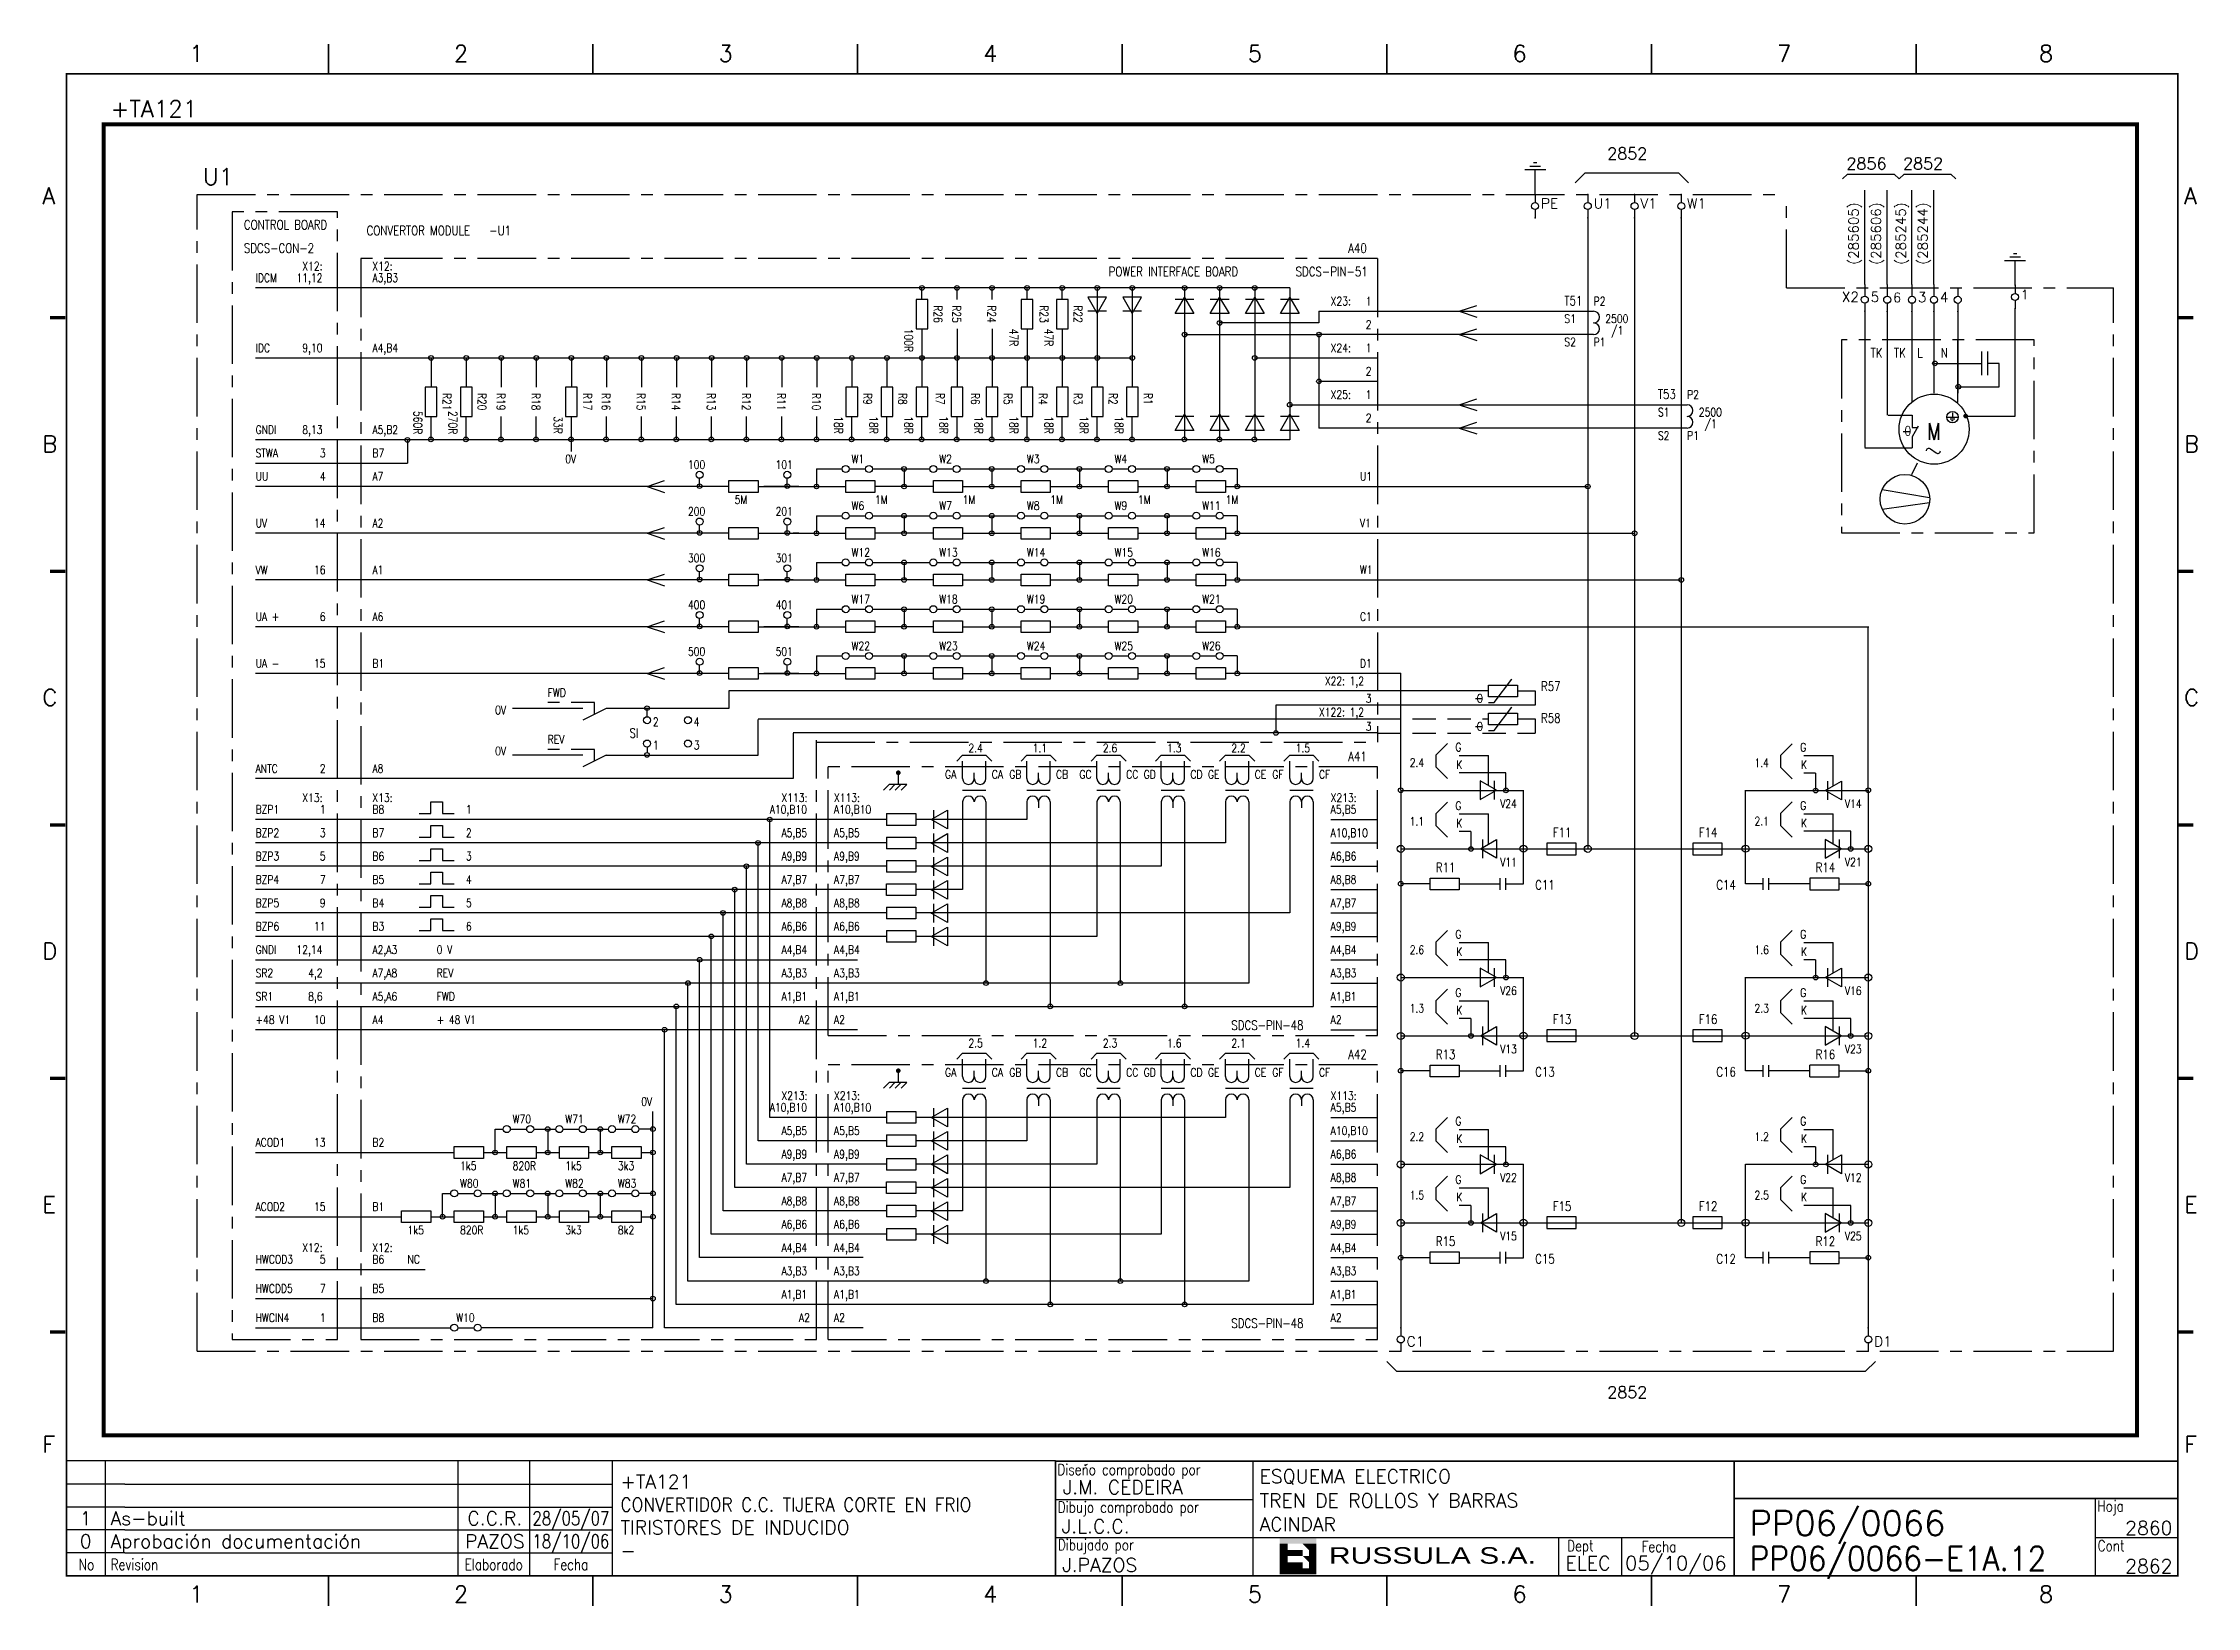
# Model space of a CAD drawing. Extents: x 437 to 897, y -43 to 292.
import ezdxf
from ezdxf.enums import TextEntityAlignment as Align

# ---------------------------------------------------------------- set-up
doc = ezdxf.new("R2010")
doc.units = 0
doc.header["$LTSCALE"] = 10
doc.header["$MEASUREMENT"] = 0
for name, pattern in [('CENTER', [2, 1.25, -0.25, 0.25, -0.25]), ('DASHDOT', [1, 0.5, -0.25, 0, -0.25]), ('DASHED', [0.75, 0.5, -0.25])]:
    doc.linetypes.add(name, pattern=pattern)
doc.layers.get('0').update_dxf_attribs({"linetype": 'CONTINUOUS'})
for name, color, linetype in [('1', 7, 'CONTINUOUS'), ('10', 5, 'CONTINUOUS'), ('2', 7, 'CONTINUOUS'), ('25', 3, 'CONTINUOUS'), ('25K', 4, 'DASHED'), ('25PK', 4, 'CENTER'), ('35', 2, 'CONTINUOUS'), ('50', 1, 'CONTINUOUS'), ('8', 1, 'CONTINUOUS'), ('9', 6, 'CONTINUOUS'), ('DIBUJO', 7, 'CONTINUOUS'), ('NODE', 7, 'CONTINUOUS')]:
    doc.layers.add(name, color=color, linetype=linetype)
doc.styles.add('ABBSTYLE', font='ROMANS.SHX', dxfattribs={"width": 0.8})
doc.styles.add('HELVETICA', font='HELV.SHX')
doc.styles.add('LABEL', font='SIMPLEX', dxfattribs={"width": 0.8, "height": 4})
doc.styles.add('ROMANS', font='romans')
doc.styles.get("Standard").update_dxf_attribs({"font": 'simplex'})

msp = doc.modelspace()

# ---------------------------------------------------------------- texts
at = {"layer": '2', "color": 6}
for s, p in [('+TA121', (451.16, 276.2)), ('U1', (470.91, 261.7))]:
    msp.add_text(s, height=3.6, dxfattribs=at).set_placement(p)
at = {"layer": '2', "color": 7, "style": 'ROMANS'}
for s, p in [('2852', (771.32, 267.2)), ('2856', (822.5, 265.04)), ('2852', (834.61, 265.04)), ('2852', (771.32, 2.16))]:
    msp.add_text(s, height=2.5, dxfattribs=at).set_placement(p)
at = {"layer": '2', "color": 210}
for s, p in [('(285605)', (825.07, 244.66)), ('(285606)', (829.88, 244.66)), ('(285245)', (835.17, 244.66)), ('(285244)', (839.85, 244.66))]:
    msp.add_text(s, height=2.1, rotation=90, dxfattribs=at).set_placement(p)
at = {"layer": '25', "style": 'ABBSTYLE', "width": 0.8}
for s, height, p in [('CONTROL BOARD', 2, (479.66, 252.2)), ('SDCS-CON-2', 2, (479.66, 247.2)), ('CONVERTOR MODULE', 2, (505.91, 250.95)), ('-U1', 2, (532.16, 250.95)), ('A40', 2, (715.91, 247.2)), ('X12:', 1.8, (492.16, 243.45)), ('X12:', 1.8, (507.16, 243.45)), ('IDCM', 1.8, (482.16, 240.95)), ('11,12', 1.8, (490.91, 240.95)), ('A3,B3', 1.8, (507.16, 240.95)), ('POWER INTERFACE BOARD', 2, (664.66, 242.17)), ('SDCS-PIN-51', 2, (704.66, 242.17)), ('X23:', 1.8, (712.16, 235.95)), ('1', 1.8, (719.66, 235.95)), ('T51', 2, (762.16, 235.95)), ('P2', 1.8, (768.41, 235.95)), ('2', 1.8, (719.66, 230.95)), ('S1', 1.8, (762.16, 232.2)), ('2500', 1.8, (770.91, 232.2)), ('/1', 1.8, (772.16, 229.7)), ('IDC', 1.8, (482.16, 225.95)), ('9,10  ', 1.8, (492.16, 225.95)), ('A4,B4', 1.8, (507.16, 225.95)), ('X24:', 1.8, (712.16, 225.95)), ('1', 1.8, (719.66, 225.95)), ('S2', 1.8, (762.16, 227.2)), ('P1', 1.8, (768.41, 227.2)), ('TK', 2, (827.67, 224.77)), ('TK', 2, (832.67, 224.77)), ('L', 2, (837.67, 224.77)), ('N', 2, (842.67, 224.77)), ('2', 1.8, (719.66, 220.95)), ('X25:', 1.8, (712.16, 215.95)), ('1', 1.8, (719.66, 215.95)), ('T53', 2, (782.16, 215.95)), ('P2', 1.8, (788.41, 215.95)), ('2', 1.8, (719.66, 210.95)), ('S1', 1.8, (782.16, 212.2)), ('2500', 1.8, (790.91, 212.2)), ('GNDI', 1.8, (482.16, 208.45)), ('8,13', 1.8, (492.16, 208.45)), ('A5,B2', 1.8, (507.16, 208.45)), ('S2', 1.8, (782.16, 207.2)), ('P1', 1.8, (788.41, 207.2)), ('/1', 1.8, (792.16, 209.7)), ('0', 2, (834.93, 208.1)), ('STWA', 1.8, (482.16, 203.45)), ('3', 1.8, (495.91, 203.45)), ('B7', 1.8, (507.16, 203.45)), ('0V', 1.8, (548.41, 202.2)), ('100', 1.8, (574.66, 200.98)), ('101', 1.8, (593.41, 200.98)), ('W1', 1.8, (609.66, 202.2)), ('W2', 1.8, (628.41, 202.2)), ('W3', 1.8, (647.16, 202.2)), ('W4', 1.8, (665.91, 202.2)), ('W5', 1.8, (684.66, 202.2)), ('UU', 1.8, (482.16, 198.45)), ('4', 1.8, (495.91, 198.45)), ('A7', 1.8, (507.16, 198.45)), ('U1', 1.8, (718.41, 198.45)), ('5M', 1.8, (584.66, 193.48)), ('W6', 1.8, (609.66, 192.2)), ('1M', 1.8, (614.66, 193.48)), ('W7', 1.8, (628.41, 192.2)), ('1M', 1.8, (633.41, 193.48)), ('W8', 1.8, (647.16, 192.2)), ('1M', 1.8, (652.16, 193.48)), ('W9', 1.8, (665.91, 192.2)), ('1M', 1.8, (670.91, 193.48)), ('W11', 1.8, (684.66, 192.2)), ('1M', 1.8, (689.66, 193.48)), ('UV', 1.8, (482.16, 188.45)), ('14', 1.8, (494.66, 188.45)), ('A2', 1.8, (507.16, 188.45)), ('200', 1.8, (574.66, 190.98)), ('201', 1.8, (593.41, 190.98)), ('V1', 1.8, (718.41, 188.48)), ('VW', 1.8, (482.16, 178.45)), ('16', 1.8, (494.66, 178.45)), ('A1', 1.8, (507.16, 178.45)), ('300', 1.8, (574.66, 180.98)), ('301', 1.8, (593.41, 180.98)), ('W12', 1.8, (609.66, 182.2)), ('W13', 1.8, (628.41, 182.2)), ('W14', 1.8, (647.16, 182.2)), ('W15', 1.8, (665.91, 182.2)), ('W16', 1.8, (684.66, 182.2)), ('W1', 1.8, (718.41, 178.48)), ('400', 1.8, (574.66, 170.98)), ('401', 1.8, (593.41, 170.98)), ('W17', 1.8, (609.66, 172.2)), ('W18', 1.8, (628.41, 172.2)), ('W19', 1.8, (647.16, 172.2)), ('W20', 1.8, (665.91, 172.2)), ('W21', 1.8, (684.66, 172.2)), ('UA +', 1.8, (482.16, 168.45)), ('6', 1.8, (495.91, 168.45)), ('A6', 1.8, (507.16, 168.45)), ('C1', 1.8, (718.41, 168.45)), ('500', 1.8, (574.66, 160.98)), ('501', 1.8, (593.41, 160.98)), ('W22', 1.8, (609.66, 162.2)), ('W23', 1.8, (628.41, 162.2)), ('W24', 1.8, (647.16, 162.2)), ('W25', 1.8, (665.91, 162.2)), ('W26', 1.8, (684.66, 162.2)), ('UA -', 1.8, (482.16, 158.45)), ('15', 1.8, (494.66, 158.45)), ('B1', 1.8, (507.16, 158.45)), ('D1', 1.8, (718.41, 158.45)), ('FWD', 1.8, (544.66, 152.2)), ('X22: 1,2', 1.8, (710.91, 154.7)), ('3', 1.8, (719.66, 150.95)), ('O', 1.8, (743.41, 150.95)), ('R57', 2, (757.16, 153.45)), ('0V', 1.8, (533.41, 148.45)), ('2', 1.8, (567.16, 145.95)), ('4', 1.8, (575.91, 145.95)), ('X122: 1,2', 1.8, (709.66, 148.01)), ('R58', 2, (757.16, 146.66)), ('REV', 1.8, (544.66, 142.2)), ('SI', 2, (562.16, 143.45)), ('3', 1.8, (719.66, 144.97)), ('O', 1.8, (743.41, 144.97)), ('0V', 1.8, (533.41, 139.7)), ('1', 1.8, (567.16, 140.95)), ('3', 1.8, (575.91, 140.95)), ('2.4', 1.8, (634.66, 140.33)), ('1.1', 1.8, (648.41, 140.33)), ('2.6', 1.8, (663.41, 140.33)), ('1.3', 1.8, (677.16, 140.33)), ('2.2', 1.8, (690.91, 140.33)), ('1.5', 1.8, (704.66, 140.33)), ('A41', 2, (715.91, 138.45)), ('2.4', 1.8, (729.07, 137.2)), ('1.4', 1.8, (802.82, 137.17)), ('ANTC', 1.8, (482.16, 135.95)), ('2', 1.8, (495.91, 135.95)), ('A8', 1.8, (507.16, 135.95)), ('GA', 1.8, (629.66, 134.7)), ('CA', 1.8, (639.66, 134.7)), ('GB', 1.8, (643.41, 134.7)), ('CB', 1.8, (653.41, 134.7)), ('GC', 1.8, (658.41, 134.7)), ('CC', 1.8, (668.41, 134.7)), ('GD', 1.8, (672.16, 134.7)), ('CD', 1.8, (682.16, 134.7)), ('GE', 1.8, (685.91, 134.7)), ('CE', 1.8, (695.91, 134.7)), ('GF', 1.8, (699.66, 134.7)), ('CF', 1.8, (709.66, 134.7)), ('X13:', 1.8, (492.16, 129.7)), ('X13:', 1.8, (507.16, 129.7)), ('X113:', 1.8, (594.66, 129.7)), ('X113:', 1.8, (605.91, 129.7)), ('X213:', 1.8, (712.16, 129.7)), ('V24', 1.8, (748.41, 128.45)), ('V14', 1.8, (822.16, 128.42)), ('BZP1', 1.8, (482.16, 127.2)), ('1', 1.8, (495.91, 127.2)), ('B8', 1.8, (507.16, 127.2)), ('1', 1.8, (527.16, 127.2)), ('A10,B10', 1.8, (592.16, 127.2)), ('A10,B10', 1.8, (605.91, 127.2)), ('A5,B5', 1.8, (712.16, 127.2)), ('1.1', 1.8, (729.07, 124.67)), ('2.1', 1.8, (802.82, 124.7)), ('BZP2', 1.8, (482.16, 122.2)), ('3', 1.8, (495.91, 122.2)), ('B7', 1.8, (507.16, 122.2)), ('2', 1.8, (527.16, 122.2)), ('A5,B5', 1.8, (594.66, 122.2)), ('A5,B5', 1.8, (605.91, 122.2)), ('A10,B10', 1.8, (712.16, 122.2)), ('F11', 2, (759.66, 122.2)), ('F14', 2, (790.91, 122.2)), ('BZP3', 1.8, (482.16, 117.2)), ('5', 1.8, (495.91, 117.2)), ('B6', 1.8, (507.16, 117.2)), ('3', 1.8, (527.16, 117.2)), ('A9,B9', 1.8, (594.66, 117.2)), ('A9,B9', 1.8, (605.91, 117.2)), ('A6,B6', 1.8, (712.16, 117.2)), ('R11', 2, (734.66, 114.7)), ('V11', 1.8, (748.41, 115.92)), ('R14', 2, (815.91, 114.7)), ('V21', 1.8, (822.16, 115.95)), ('BZP4', 1.8, (482.16, 112.2)), ('7', 1.8, (495.91, 112.2)), ('B5', 1.8, (507.16, 112.2)), ('4', 1.8, (527.16, 112.2)), ('A7,B7', 1.8, (594.66, 112.2)), ('A7,B7', 1.8, (605.91, 112.2)), ('A8,B8', 1.8, (712.16, 112.2)), ('C11', 2, (755.91, 110.95)), ('C14', 2, (794.66, 110.95)), ('BZP5', 1.8, (482.16, 107.2)), ('9', 1.8, (495.91, 107.2)), ('B4', 1.8, (507.16, 107.2)), ('5', 1.8, (527.16, 107.2)), ('A8,B8', 1.8, (594.66, 107.2)), ('A8,B8', 1.8, (605.91, 107.2)), ('A7,B7', 1.8, (712.16, 107.2)), ('BZP6', 1.8, (482.16, 102.2)), ('11', 1.8, (494.66, 102.2)), ('B3', 1.8, (507.16, 102.2)), ('6', 1.8, (527.16, 102.2)), ('A6,B6', 1.8, (594.66, 102.2)), ('A6,B6', 1.8, (605.91, 102.2)), ('A9,B9', 1.8, (712.16, 102.2)), ('GNDI', 1.8, (482.16, 97.2)), ('12,14', 1.8, (490.91, 97.2)), ('A2,A3', 1.8, (507.16, 97.2)), ('0 V', 1.8, (520.91, 97.2)), ('A4,B4', 1.8, (594.66, 97.2)), ('A4,B4', 1.8, (605.91, 97.2)), ('A4,B4', 1.8, (712.16, 97.2)), ('2.6', 1.8, (729.07, 97.17)), ('1.6', 1.8, (802.82, 97.17)), ('SR2', 1.8, (482.16, 92.2)), ('4,2', 1.8, (493.41, 92.2)), ('A7,A8', 1.8, (507.16, 92.2)), ('REV', 1.8, (520.91, 92.2)), ('A3,B3', 1.8, (594.66, 92.2)), ('A3,B3', 1.8, (605.91, 92.2)), ('A3,B3', 1.8, (712.16, 92.2)), ('SR1', 1.8, (482.16, 87.2)), ('8,6', 1.8, (493.41, 87.2)), ('A5,A6', 1.8, (507.16, 87.2)), ('FWD', 1.8, (520.91, 87.2)), ('A1,B1', 1.8, (594.66, 87.2)), ('A1,B1', 1.8, (605.91, 87.2)), ('A1,B1', 1.8, (712.16, 87.2)), ('V26', 1.8, (748.41, 88.42)), ('V16', 1.8, (822.16, 88.42)), ('+48 V1', 1.8, (482.16, 82.2)), ('10', 1.8, (494.66, 82.2)), ('A4', 1.8, (507.16, 82.2)), ('+ 48 V1', 1.8, (520.91, 82.2)), ('A2', 1.8, (598.41, 82.2)), ('A2', 1.8, (605.91, 82.2)), ('A2', 1.8, (712.16, 82.2)), ('1.3', 1.8, (729.07, 84.67)), ('F13', 2, (759.66, 82.2)), ('F16', 2, (790.91, 82.2)), ('2.3', 1.8, (802.82, 84.67)), ('2.5', 1.8, (634.66, 77.2)), ('1.2', 1.8, (648.41, 77.2)), ('2.3', 1.8, (663.41, 77.2)), ('1.6', 1.8, (677.16, 77.2)), ('2.1', 1.8, (690.91, 77.2)), ('SDCS-PIN-48', 2, (690.91, 80.92)), ('1.4', 1.8, (704.66, 77.2)), ('A42', 2, (715.91, 74.7)), ('R13', 2, (734.66, 74.7)), ('V13', 1.8, (748.41, 75.92)), ('R16', 2, (815.91, 74.7)), ('V23', 1.8, (822.16, 75.92)), ('GA', 1.8, (629.66, 70.95)), ('CA', 1.8, (639.66, 70.95)), ('GB', 1.8, (643.41, 70.95)), ('CB', 1.8, (653.41, 70.95)), ('GC', 1.8, (658.41, 70.95)), ('CC', 1.8, (668.41, 70.95)), ('GD', 1.8, (672.16, 70.95)), ('CD', 1.8, (682.16, 70.95)), ('GE', 1.8, (685.91, 70.95)), ('CE', 1.8, (695.91, 70.95)), ('GF', 1.8, (699.66, 70.95)), ('CF', 1.8, (709.66, 70.95)), ('C13', 2, (755.91, 70.95)), ('C16', 2, (794.66, 70.95)), ('0V', 1.8, (564.66, 64.7)), ('A10,B10', 1.8, (592.16, 63.45)), ('X213:', 1.8, (594.66, 65.95)), ('A10,B10', 1.8, (605.91, 63.45)), ('X213:', 1.8, (605.91, 65.95)), ('A5,B5', 1.8, (712.16, 63.45)), ('X113:', 1.8, (712.16, 65.95)), ('W70', 1.8, (537.16, 60.95)), ('W71', 1.8, (548.41, 60.95)), ('W72', 1.8, (559.66, 60.95)), ('A5,B5', 1.8, (594.66, 58.45)), ('A5,B5', 1.8, (605.91, 58.45)), ('A10,B10', 1.8, (712.16, 58.45)), ('ACOD1', 1.8, (482.16, 55.95)), ('13', 1.8, (494.66, 55.95)), ('B2', 1.8, (507.16, 55.95)), ('2.2', 1.8, (729.07, 57.17)), ('1.2', 1.8, (802.82, 57.17)), ('1k5', 1.8, (525.91, 50.95)), ('820R', 1.8, (537.16, 50.95)), ('1k5', 1.8, (548.41, 50.95)), ('3k3', 1.8, (559.66, 50.95)), ('A9,B9', 1.8, (594.66, 53.45)), ('A9,B9', 1.8, (605.91, 53.45)), ('A6,B6', 1.8, (712.16, 53.45)), ('W80', 1.8, (525.91, 47.2)), ('W81', 1.8, (537.16, 47.2)), ('W82', 1.8, (548.41, 47.2)), ('W83', 1.8, (559.66, 47.2)), ('A7,B7', 1.8, (594.66, 48.45)), ('A7,B7', 1.8, (605.91, 48.45)), ('A8,B8', 1.8, (712.16, 48.45)), ('1.5', 1.8, (729.07, 44.67)), ('V22', 1.8, (748.41, 48.42)), ('2.5', 1.8, (802.82, 44.67)), ('V12', 1.8, (822.16, 48.42)), ('ACOD2', 1.8, (482.16, 42.2)), ('15', 1.8, (494.66, 42.2)), ('B1', 1.8, (507.16, 42.2)), ('A8,B8', 1.8, (594.66, 43.45)), ('A8,B8', 1.8, (605.91, 43.45)), ('A7,B7', 1.8, (712.16, 43.45)), ('F15', 2, (759.66, 42.2)), ('F12', 2, (790.91, 42.2)), ('1k5', 1.8, (514.66, 37.2)), ('820R', 1.8, (525.91, 37.2)), ('1k5', 1.8, (537.16, 37.2)), ('3k3', 1.8, (548.41, 37.2)), ('8k2', 1.8, (559.66, 37.2)), ('A6,B6', 1.8, (594.66, 38.45)), ('A6,B6', 1.8, (605.91, 38.45)), ('A9,B9', 1.8, (712.16, 38.45)), ('V15', 1.8, (748.41, 35.92)), ('V25', 1.8, (822.16, 35.92)), ('HWCOD3', 1.8, (482.16, 30.95)), ('X12:', 1.8, (492.16, 33.45)), ('5', 1.8, (495.91, 30.95)), ('X12:', 1.8, (507.16, 33.45)), ('B6', 1.8, (507.16, 30.95)), ('NC', 1.8, (514.66, 30.95)), ('A4,B4', 1.8, (594.66, 33.45)), ('A4,B4', 1.8, (605.91, 33.45)), ('A4,B4', 1.8, (712.16, 33.45)), ('R15', 2, (734.66, 34.7)), ('C15', 2, (755.91, 30.95)), ('C12', 2, (794.66, 30.95)), ('R12', 2, (815.91, 34.7)), ('A3,B3', 1.8, (594.66, 28.45)), ('A3,B3', 1.8, (605.91, 28.45)), ('A3,B3', 1.8, (712.16, 28.45)), ('HWCDD5', 1.8, (482.16, 24.7)), ('7', 1.8, (495.91, 24.7)), ('B5', 1.8, (507.16, 24.7)), ('A1,B1', 1.8, (594.66, 23.45)), ('A1,B1', 1.8, (605.91, 23.45)), ('A1,B1', 1.8, (712.16, 23.45)), ('HWCIN4', 1.8, (482.16, 18.45)), ('1', 1.8, (495.91, 18.45)), ('B8', 1.8, (507.16, 18.45)), ('W10', 1.8, (525.07, 18.45)), ('A2', 1.8, (598.41, 18.45)), ('A2', 1.8, (605.91, 18.45)), ('SDCS-PIN-48', 2, (690.91, 17.17)), ('A2', 1.8, (712.16, 18.45))]:
    msp.add_text(s, height=height, dxfattribs=at).set_placement(p)
for s, p in [('R26', (627.28, 235.98)), ('R25', (631.23, 235.98)), ('R24', (638.73, 235.98)), ('R23', (649.93, 235.98)), ('R22', (657.22, 235.98)), ('100R', (620.97, 230.98)), ('47R', (643.47, 230.98)), ('47R', (650.97, 230.98)), ('R21', (522.2, 217.23)), ('R20', (529.72, 217.23)), ('R19', (533.75, 217.23)), ('R18', (541.23, 217.23)), ('R17', (552.28, 217.23)), ('R16', (556.23, 217.23)), ('R15', (563.73, 217.23)), ('R14', (571.23, 217.23)), ('R13', (578.73, 217.23)), ('R12', (586.23, 217.23)), ('R11', (593.73, 217.23)), ('R10', (601.23, 217.23)), ('R9', (612.2, 217.23)), ('R8', (619.7, 217.23)), ('R7', (627.72, 217.23)), ('R6', (635.22, 217.23)), ('R5', (642.22, 217.23)), ('R4', (649.72, 217.23)), ('R3', (657.22, 217.23)), ('R2', (664.72, 217.23)), ('R1', (672.22, 217.23)), ('560R', (515.97, 213.37)), ('270R', (523.47, 213.37)), ('33R', (545.97, 212.23)), ('18R', (605.97, 212.23)), ('18R', (613.47, 212.23)), ('18R', (620.97, 212.23)), ('18R', (628.47, 212.23)), ('18R', (635.97, 212.23)), ('18R', (643.47, 212.23)), ('18R', (650.97, 212.23)), ('18R', (658.47, 212.23)), ('18R', (665.97, 212.23))]:
    msp.add_text(s, height=1.8, rotation=270, dxfattribs=at).set_placement(p)
at = {"layer": '25', "linetype": 'Continuous', "style": 'ABBSTYLE', "width": 0.8}
msp.add_text('M', height=3.5, dxfattribs=at).set_placement((841.25, 208.97), align=Align.MIDDLE)
at = {"layer": '25', "style": 'ABBSTYLE', "width": 0.8}
for s, p in [('G', (739.49, 141.43)), ('K', (739.66, 137.69)), ('G', (813.24, 141.4)), ('K', (813.41, 137.66)), ('G', (739.49, 128.9)), ('G', (813.24, 128.93)), ('K', (739.66, 125.16)), ('K', (813.41, 125.19)), ('G', (739.49, 101.4)), ('G', (813.24, 101.4)), ('K', (739.66, 97.66)), ('K', (813.41, 97.66)), ('G', (739.49, 88.9)), ('G', (813.24, 88.9)), ('K', (739.66, 85.16)), ('K', (813.41, 85.16)), ('G', (739.49, 61.4)), ('G', (813.24, 61.4)), ('K', (739.66, 57.66)), ('K', (813.41, 57.66)), ('G', (739.49, 48.9)), ('G', (813.24, 48.9)), ('K', (739.66, 45.16)), ('K', (813.41, 45.16))]:
    msp.add_text(s, height=1.8, dxfattribs=at).set_placement(p, align=Align.MIDDLE)

# ---------------------------------------------------------------- blocks, each defined once
blk = doc.blocks.new('newcajec')
at = {"layer": '1'}
for p, q in [((179.4, 20.85), (0.13, 20.85)), ((7, 20.85), (7, 0)), ((71, 20.85), (71, 0)), ((84, 20.85), (84, 0.09)), ((99, 20.85), (99, 0)), ((184.64, 20.18), (184.81, 20.01)), ((184.81, 20.01), (185.18, 20.25)), ((215.2, 20.8), (215.2, 0)), ((10.6, 16.64), (0, 16.64)), ((10.6, 16.64), (99, 16.64)), ((10.6, 12.48), (0, 12.48)), ((10.6, 12.48), (99, 12.48)), ((179.4, 13.87), (215.2, 13.87)), ((368, 14.06), (368, 0)), ((10.6, 8.32), (0, 8.32)), ((10.6, 8.32), (99, 8.32)), ((10.6, 4.16), (0, 4.16)), ((10.6, 4.16), (99, 4.16)), ((179.4, 6.93), (267.63, 6.93)), ((267.63, 6.93), (302.5, 6.93)), ((270.63, 6.91), (270.63, 0)), ((282.07, 6.93), (282.07, 0)), ((368, 6.93), (383, 6.93))]:
    blk.add_line(p, q, dxfattribs=at)
for points in [[(47.5, 272.5, 0.3, 0.3, 0), (47.5, 277.91, 0.3, 0.3, 0)], [(95.5, 272.5, 0.3, 0.3, 0), (95.5, 277.91, 0.3, 0.3, 0)], [(143.5, 272.5, 0.3, 0.3, 0), (143.5, 277.91, 0.3, 0.3, 0)], [(191.5, 272.5, 0.3, 0.3, 0), (191.5, 277.91, 0.3, 0.3, 0)], [(239.5, 272.5, 0.3, 0.3, 0), (239.5, 277.91, 0.3, 0.3, 0)], [(287.5, 272.5, 0.3, 0.3, 0), (287.5, 277.91, 0.3, 0.3, 0)], [(335.5, 272.5, 0.3, 0.3, 0), (335.5, 277.91, 0.3, 0.3, 0)], [(-2.99, 228.23, 0.6, 0.6, 0), (-0.18, 228.23, 0.6, 0.6, 0)], [(383.01, 228.23, 0.6, 0.6, 0), (385.82, 228.23, 0.6, 0.6, 0)], [(-2.99, 182.23, 0.6, 0.6, 0), (-0.18, 182.23, 0.6, 0.6, 0)], [(383.01, 182.23, 0.6, 0.6, 0), (385.82, 182.23, 0.6, 0.6, 0)], [(-2.99, 136.23, 0.6, 0.6, 0), (-0.18, 136.23, 0.6, 0.6, 0)], [(383.01, 136.23, 0.6, 0.6, 0), (385.82, 136.23, 0.6, 0.6, 0)], [(-2.99, 90.23, 0.6, 0.6, 0), (-0.18, 90.23, 0.6, 0.6, 0)], [(383.01, 90.23, 0.6, 0.6, 0), (385.82, 90.23, 0.6, 0.6, 0)], [(-2.99, 44.23, 0.6, 0.6, 0), (-0.18, 44.23, 0.6, 0.6, 0)], [(383.01, 44.23, 0.6, 0.6, 0), (385.82, 44.23, 0.6, 0.6, 0)], [(383, 20.8, 0.3, 0.3, 0), (179.4, 20.8, 0.3, 0.3, 0), (179.4, 0, 0.3, 0.3, 0)], [(302.5, 20.8, 0.3, 0.3, 0), (302.5, 0, 0.3, 0.3, 0)], [(302.5, 14, 0.3, 0.3, 0), (383, 14, 0.3, 0.3, 0)], [(47.5, -5.5, 0.3, 0.3, 0), (47.5, -0.09, 0.3, 0.3, 0)], [(95.5, -5.5, 0.3, 0.3, 0), (95.5, -0.09, 0.3, 0.3, 0)], [(143.5, -5.5, 0.3, 0.3, 0), (143.5, -0.09, 0.3, 0.3, 0)], [(191.5, -5.5, 0.3, 0.3, 0), (191.5, -0.09, 0.3, 0.3, 0)], [(239.5, -5.5, 0.3, 0.3, 0), (239.5, -0.09, 0.3, 0.3, 0)], [(287.5, -5.5, 0.3, 0.3, 0), (287.5, -0.09, 0.3, 0.3, 0)], [(335.5, -5.5, 0.3, 0.3, 0), (335.5, -0.09, 0.3, 0.3, 0)]]:
    blk.add_lwpolyline(points, format="xyseb", dxfattribs=at)
at = {"layer": '1', "const_width": 0.3}
blk.add_lwpolyline([(0, 0), (0, 272.5), (383, 272.5), (383, 0)], close=True, dxfattribs=at)
at = {"layer": '2', "color": 14}
for p, q in [((221.42, 4.69), (221.42, 5.81)), ((221.42, 2.47), (221.42, 3.58))]:
    blk.add_line(p, q, dxfattribs=at)
for points in [[(220.05, 5.81), (220.05, 6.92), (226.74, 5.81), (226.74, 6.92)], [(221.42, 2.47), (220.05, 2.47), (221.42, 5.81), (220.05, 5.81)], [(221.42, 4.69), (224.25, 4.69), (221.42, 3.58), (224.25, 3.58)], [(224.25, 5.81), (225.37, 5.81), (225.37, 4.69)], [(225.37, 5.81), (226.74, 5.81), (225.37, 1.35), (226.74, 1.35)], [(224.25, 0.24), (224.25, 2.47), (220.05, 0.24), (220.05, 2.47)], [(224.25, 3.58), (225.37, 3.58), (225.37, 2.47)], [(226.74, 1.35), (226.74, 0.24), (224.25, 1.35), (224.25, 0.24)]]:
    blk.add_solid(points, dxfattribs=at)
at = {"layer": '1', "style": 'ROMANS'}
for s, p in [('1', (22.29, 274.68)), ('2', (70.29, 274.68)), ('3', (118.29, 274.68)), ('4', (166.29, 274.68)), ('5', (214.29, 274.68)), ('6', (262.29, 274.68)), ('7', (310.29, 274.68)), ('8', (357.79, 274.68)), ('A', (-4.37, 248.84)), ('A', (384.13, 248.84)), ('B', (-4.37, 203.84)), ('B', (384.13, 203.84)), ('C', (-4.37, 157.84)), ('C', (384.13, 157.84)), ('D', (-4.37, 111.84)), ('D', (384.13, 111.84)), ('E', (-4.37, 65.84)), ('E', (384.13, 65.84)), ('F', (-4.37, 22.34)), ('F', (384.13, 22.34)), ('1', (22.29, -4.82)), ('2', (70.29, -4.82)), ('3', (118.29, -4.82)), ('4', (166.29, -4.82)), ('5', (214.29, -4.82)), ('6', (262.29, -4.82)), ('7', (310.29, -4.82)), ('8', (357.79, -4.82))]:
    blk.add_text(s, height=3, dxfattribs=at).set_placement(p)
at = {"layer": '1', "style": 'LABEL', "width": 0.8}
for s, p in [('Diseno comprobado por', (179.73, 18.27)), ('Dibujo comprobado por', (179.81, 11.47)), ('Hoja', (368.38, 11.66)), ('Dibujado por', (179.83, 4.64)), ('Fecha', (285.71, 4.3)), ('Cont', (368.43, 4.46)), ('No', (2.23, 1.05)), ('Revision', (8, 1.05))]:
    blk.add_text(s, height=2, dxfattribs=at).set_placement(p)
for s, p in [('Dept', (274.61, 4.44)), ('Elaborado', (77.5, 1.05)), ('Fecha', (91.5, 1.05))]:
    blk.add_text(s, height=2, dxfattribs=at).set_placement(p, align=Align.CENTER)
at = {"layer": '10', "style": 'ROMANS'}
for tag, p in [('REV41', (3.5, 18.74)), ('REV43', (77.7, 18.74)), ('REV31', (3.5, 14.58)), ('REV33', (77.7, 14.58)), ('REV21', (3.5, 10.42)), ('REV23', (77.7, 10.42)), ('REV11', (3.5, 6.27)), ('REV13', (77.7, 6.27))]:
    blk.add_attdef(tag, text='', height=2.5, dxfattribs=at).set_placement(p, align=Align.MIDDLE)
for tag, p, height in [('REV42', (8, 17.49), 2.5), ('REV32', (8, 13.33), 2.5), ('SHEETNAME1', (100.5, 15.83), 2.5), ('DESIGNCHECK', (180.74, 14.83), 2.5), ('DOCUMENTTYPE', (216.43, 16.8), 2.5), ('NOTA', (305.32, 15.8), 3), ('SHEETNAME2', (100.5, 11.67), 2.5), ('OBJECT', (216.43, 12.4), 2.5), ('ORDER', (305.32, 7.3), 4.5), ('REV22', (8, 9.17), 2.5), ('SHEETNAME3', (100.5, 7.51), 2.5), ('DRAWINGCHECK', (180.53, 7.71), 2.5), ('CUSTOMER', (216.43, 8.08), 2.5), ('REV12', (8, 5.01), 2.5), ('SHEETNAME4', (100.5, 3.35), 2.5), ('DOCUMENT_ID', (305.32, 0.93), 4.4), ('USER', (180.63, 0.71), 2.5), ('DEPARTMENT', (271.93, 1.05), 2.5)]:
    blk.add_attdef(tag, p, '', height=height, dxfattribs=at)
for tag, width, p, p2 in [('REV44', 1.221199, (84.53, 17.49), (98.48, 17.49)), ('REV34', 1.221199, (84.53, 13.33), (98.48, 13.33)), ('REV24', 1.221199, (84.53, 9.17), (98.48, 9.17)), ('REV14', 1.221199, (84.53, 5.01), (98.48, 5.01)), ('CREATED2', 7.039915, (282.71, 1.05), (301.14, 1.05))]:
    blk.add_attdef(tag, text='', height=2.5, dxfattribs=dict(at, width=width)).set_placement(p, p2, align=Align.FIT)
for tag, p in [('SHEET', (382, 7.43)), ('NEXTSHEET', (382, 0.5))]:
    blk.add_attdef(tag, text='', height=2.5, dxfattribs=at).set_placement(p, align=Align.RIGHT)
at = {"layer": 'DIBUJO', "color": 14, "style": 'HELVETICA', "width": 1.3}
blk.add_text('RUSSULA S.A.', height=3, dxfattribs=at).set_placement((229, 2.19))
blk = doc.blocks.new('NOD', base_point=(237.5, 170))
at = {"layer": 'NODE'}
blk.add_point((237.5, 170), dxfattribs=at)
blk = doc.blocks.new('$$PLU21C')
for p, q in [((0, 2.5), (0, 0.75)), ((0, -0.75), (0, -2.5))]:
    blk.add_line(p, q)
at = {"layer": '2'}
blk.add_circle((0, 0), 0.75, dxfattribs=at)
for p in [(0, 2.5), (0, -2.5)]:
    blk.add_blockref('NOD', p, dxfattribs=at)
at = {"layer": '8'}
blk.add_attdef('*A', (1.25, -0.5), '', height=2.15, dxfattribs=at)
at = {"layer": '9'}
blk.add_attdef('ID', text='', height=2.15, dxfattribs=at).set_placement((-1.25, -0.5), align=Align.RIGHT)
blk = doc.blocks.new('$$PLD12C')
for p, q in [((0, 2.5), (0, 0.75)), ((0, -0.75), (0, -2.5))]:
    blk.add_line(p, q)
at = {"layer": '2'}
blk.add_circle((0, 0), 0.75, dxfattribs=at)
for p in [(0, 2.5), (0, -2.5)]:
    blk.add_blockref('NOD', p, dxfattribs=at)
at = {"layer": '8'}
blk.add_attdef('*A', (1.25, -1.5), '', height=2.15, dxfattribs=at)
at = {"layer": '9'}
blk.add_attdef('ID', text='', height=2.15, dxfattribs=at).set_placement((-1.25, -1.5), align=Align.RIGHT)

# ---------------------------------------------------------------- linework, layer by layer
for p, q in [((766.6, 264.28), (764.48, 262.16)), ((766.6, 264.28), (786.6, 264.28)), ((786.6, 264.28), (788.72, 262.16)), ((822.73, 264.06), (821.67, 263)), ((822.73, 264.06), (832.73, 264.06)), ((832.73, 264.06), (833.79, 263)), ((834.85, 264.06), (833.79, 263)), ((834.85, 264.06), (844.85, 264.06)), ((844.85, 264.06), (845.91, 263)), ((726.26, 7.88), (724.14, 10)), ((826.6, 7.88), (828.72, 10)), ((726.26, 7.88), (826.6, 7.88))]:
    msp.add_line(p, q)
at = {"layer": '2', "color": 7}
for p, q in [((826.42, 240.42), (826.42, 260.57)), ((831.23, 240.42), (831.23, 260.57)), ((836.52, 240.42), (836.52, 260.57)), ((841.22, 240.42), (841.22, 260.57)), ((826.42, 240.42), (826.42, 238.57)), ((831.23, 240.42), (831.23, 238.57)), ((836.52, 240.42), (836.52, 238.57)), ((841.22, 240.42), (841.22, 238.57))]:
    msp.add_line(p, q, dxfattribs=at)
at = {"layer": '2', "color": 4, "linetype": 'CENTER'}
for p, q in [((477.16, 255.95), (477.16, 14.7)), ((469.66, 12.2), (879.66, 12.2)), ((469.66, 12.2), (879.66, 12.2))]:
    msp.add_line(p, q, dxfattribs=at)
at = {"layer": '2', "color": 210}
for p, q in [((767.16, 255.95), (767.16, 119.7)), ((777.16, 255.95), (777.16, 79.7)), ((787.16, 255.95), (787.16, 39.7)), ((727.16, 132.2), (727.16, 17.2)), ((827.16, 132.2), (827.16, 15.95))]:
    msp.add_line(p, q, dxfattribs=at)
at = {"layer": '2', "color": 1}
for p, q in [((841.22, 235.21), (841.22, 217.15)), ((836.52, 234.65), (836.52, 215.25)), ((846.32, 234.65), (846.32, 217.15)), ((846.32, 215.15), (846.32, 228.55))]:
    msp.add_line(p, q, dxfattribs=at)
at = {"layer": '2', "color": 3}
for p, q in [((858.62, 212.25), (858.62, 235.25)), ((848.12, 212.25), (858.62, 212.25))]:
    msp.add_line(p, q, dxfattribs=at)
at = {"layer": '2', "color": 2}
for p, q in [((826.42, 234.65), (826.42, 205.55)), ((831.22, 234.95), (831.22, 212.45))]:
    msp.add_line(p, q, dxfattribs=at)
at = {"layer": '2', "color": 3, "linetype": 'DASHDOT', "const_width": 0.84}
msp.add_lwpolyline([(449.66, 274.7), (884.66, 274.7), (884.66, -5.8), (449.66, -5.8), (449.66, 274.7)], dxfattribs=at)
at = {"layer": '25', "linetype": 'Continuous'}
for p, q in [((844.12, 212.05), (846.22, 212.05)), ((845.17, 212.93), (845.17, 212.05)), ((844.65, 211.7), (845.7, 211.7)), ((845, 211.35), (845.35, 211.35))]:
    msp.add_line(p, q, dxfattribs=at)
at = {"layer": '25'}
for p, q in [((834.66, 208.97), (836.12, 208.97)), ((743.17, 151.86), (744.66, 151.86)), ((743.17, 145.88), (744.66, 145.88)), ((633.41, 139.7), (632.16, 138.45)), ((633.41, 139.7), (638.41, 139.7)), ((638.41, 139.7), (639.66, 138.45)), ((647.16, 139.7), (645.91, 138.45)), ((647.16, 139.7), (652.16, 139.7)), ((652.16, 139.7), (653.41, 138.45)), ((662.16, 139.7), (660.91, 138.45)), ((662.16, 139.7), (667.16, 139.7)), ((667.16, 139.7), (668.41, 138.45)), ((675.91, 139.7), (674.66, 138.45)), ((675.91, 139.7), (680.91, 139.7)), ((680.91, 139.7), (682.16, 138.45)), ((689.66, 139.7), (688.41, 138.45)), ((689.66, 139.7), (694.66, 139.7)), ((694.66, 139.7), (695.91, 138.45)), ((703.41, 139.7), (702.16, 138.45)), ((703.41, 139.7), (708.41, 139.7)), ((708.41, 139.7), (709.66, 138.45)), ((737.16, 142.2), (734.66, 139.7)), ((734.66, 139.7), (734.66, 137.2)), ((810.91, 142.17), (808.41, 139.67)), ((808.41, 139.67), (808.41, 137.17)), ((734.66, 137.2), (737.16, 134.7)), ((808.41, 137.17), (810.91, 134.67)), ((737.16, 129.67), (734.66, 127.17)), ((810.91, 129.7), (808.41, 127.2)), ((734.66, 127.17), (734.66, 124.67)), ((734.66, 124.67), (737.16, 122.17)), ((808.41, 127.2), (808.41, 124.7)), ((808.41, 124.7), (810.91, 122.2)), ((737.16, 102.17), (734.66, 99.67)), ((810.91, 102.17), (808.41, 99.67)), ((734.66, 99.67), (734.66, 97.17)), ((734.66, 97.17), (737.16, 94.67)), ((808.41, 99.67), (808.41, 97.17)), ((808.41, 97.17), (810.91, 94.67)), ((737.16, 89.67), (734.66, 87.17)), ((810.91, 89.67), (808.41, 87.17)), ((734.66, 87.17), (734.66, 84.67)), ((734.66, 84.67), (737.16, 82.17)), ((808.41, 87.17), (808.41, 84.67)), ((808.41, 84.67), (810.91, 82.17)), ((633.41, 75.95), (632.16, 74.7)), ((633.41, 75.95), (638.41, 75.95)), ((638.41, 75.95), (639.66, 74.7)), ((647.16, 75.95), (645.91, 74.7)), ((647.16, 75.95), (652.16, 75.95)), ((652.16, 75.95), (653.41, 74.7)), ((662.16, 75.95), (660.91, 74.7)), ((662.16, 75.95), (667.16, 75.95)), ((667.16, 75.95), (668.41, 74.7)), ((675.91, 75.95), (674.66, 74.7)), ((675.91, 75.95), (680.91, 75.95)), ((680.91, 75.95), (682.16, 74.7)), ((689.66, 75.95), (688.41, 74.7)), ((689.66, 75.95), (694.66, 75.95)), ((694.66, 75.95), (695.91, 74.7)), ((703.41, 75.95), (702.16, 74.7)), ((703.41, 75.95), (708.41, 75.95)), ((708.41, 75.95), (709.66, 74.7)), ((737.16, 62.17), (734.66, 59.67)), ((810.91, 62.17), (808.41, 59.67)), ((734.66, 59.67), (734.66, 57.17)), ((734.66, 57.17), (737.16, 54.67)), ((808.41, 59.67), (808.41, 57.17)), ((808.41, 57.17), (810.91, 54.67)), ((737.16, 49.67), (734.66, 47.17)), ((734.66, 47.17), (734.66, 44.67)), ((810.91, 49.67), (808.41, 47.17)), ((808.41, 47.17), (808.41, 44.67)), ((734.66, 44.67), (737.16, 42.17)), ((808.41, 44.67), (810.91, 42.17))]:
    msp.add_line(p, q, dxfattribs=at)
at = {"layer": '25', "linetype": 'Continuous'}
msp.add_lwpolyline([(847.75, 212.28, 0.5, 0.5, 1), (848.25, 212.28, 0.5, 0.5, 1)], format="xyseb", close=True, dxfattribs=at)
msp.add_lwpolyline([(839.6, 204.83, -0.619604), (840.5, 205.28), (841.7, 204.38, 0.618034), (842.6, 204.83, -1)], format="xyb", dxfattribs=at)
msp.add_circle((845.17, 212.05), 1.23, dxfattribs=at)
at = {"layer": '25K'}
for p, q in [((836.48, 199.79), (837.73, 202.29)), ((722.16, 147.47), (745.91, 147.47)), ((752.16, 147.47), (755.91, 147.47)), ((755.91, 147.47), (755.91, 144.42)), ((722.16, 144.42), (755.91, 144.42))]:
    msp.add_line(p, q, dxfattribs=at)
for points in [[(554.66, 148.45), (554.66, 150.95), (544.66, 150.95)], [(554.66, 138.45), (554.66, 140.95), (544.66, 140.95)]]:
    msp.add_lwpolyline(points, dxfattribs=at)
at = {"layer": '25PK'}
for p, q in [((469.66, 259.7), (809.66, 259.7)), ((469.66, 259.7), (809.66, 259.7)), ((469.66, 12.2), (469.66, 259.7)), ((809.66, 239.7), (809.66, 259.7)), ((809.66, 239.7), (809.66, 259.7)), ((499.66, 255.95), (477.16, 255.95)), ((499.66, 14.7), (499.66, 255.95)), ((722.16, 245.95), (504.66, 245.95)), ((504.66, 245.95), (504.66, 14.7)), ((722.16, 245.95), (722.16, 142.51)), ((809.66, 239.7), (879.66, 239.7)), ((809.66, 239.7), (879.66, 239.7)), ((879.66, 12.2), (879.66, 239.7)), ((879.66, 12.2), (879.66, 239.7)), ((602.16, 14.7), (602.16, 142.92)), ((602.16, 142.52), (722.16, 142.52)), ((722.16, 137.2), (604.66, 137.2)), ((604.66, 79.7), (604.66, 137.2)), ((722.16, 79.7), (722.16, 137.2)), ((604.66, 79.7), (722.16, 79.7)), ((722.16, 73.45), (604.66, 73.45)), ((604.66, 14.7), (604.66, 73.45)), ((722.16, 14.7), (722.16, 73.45)), ((477.16, 14.7), (499.66, 14.7)), ((504.66, 14.7), (602.16, 14.7)), ((604.66, 14.7), (722.16, 14.7))]:
    msp.add_line(p, q, dxfattribs=at)
msp.add_lwpolyline([(821.42, 228.55), (821.42, 187.3), (862.67, 187.3), (862.67, 228.55)], close=True, dxfattribs=at)
at = {"layer": '35', "linetype": 'Continuous'}
for p, q in [((758.16, 264.94), (753.66, 264.94)), ((757.03, 265.69), (754.78, 265.69)), ((756.28, 266.44), (755.53, 266.44)), ((755.91, 259.7), (755.91, 264.94)), ((860.82, 245.5), (856.32, 245.5)), ((859.7, 246.25), (857.45, 246.25)), ((858.95, 247), (858.2, 247)), ((858.57, 240.25), (858.57, 245.5)), ((619.61, 135.95), (619.61, 133.45)), ((619.61, 72.2), (619.61, 69.7))]:
    msp.add_line(p, q, dxfattribs=at)
at = {"layer": '35'}
for p, q in [((703.41, 239.7), (482.16, 239.7)), ((624.72, 237.2), (624.72, 239.7)), ((632.22, 237.2), (632.22, 239.7)), ((639.72, 237.2), (639.72, 239.7)), ((647.22, 237.2), (647.22, 239.7)), ((654.72, 237.2), (654.72, 239.7)), ((662.22, 239.7), (662.22, 218.45)), ((669.72, 239.7), (669.72, 218.45)), ((680.91, 239.7), (680.91, 207.2)), ((688.41, 239.7), (688.41, 207.2)), ((695.91, 239.7), (695.91, 207.2)), ((703.41, 239.7), (703.41, 207.2)), ((623.47, 237.2), (623.47, 230.95)), ((625.97, 237.2), (623.47, 237.2)), ((625.97, 230.95), (625.97, 237.2)), ((645.97, 237.2), (645.97, 230.95)), ((648.47, 237.2), (645.97, 237.2)), ((648.47, 230.95), (648.47, 237.2)), ((655.97, 237.2), (653.47, 237.2)), ((653.47, 237.2), (653.47, 230.95)), ((655.97, 230.95), (655.97, 237.2)), ((660.22, 237.7), (662.22, 234.23)), ((664.22, 237.7), (660.22, 237.7)), ((662.22, 234.23), (664.22, 237.7)), ((667.72, 237.7), (669.72, 234.23)), ((671.72, 237.7), (667.72, 237.7)), ((669.72, 234.23), (671.72, 237.7)), ((678.91, 234.2), (680.91, 237.66)), ((682.91, 237.2), (678.91, 237.2)), ((680.91, 237.66), (682.91, 234.2)), ((686.41, 234.2), (688.41, 237.66)), ((690.41, 237.2), (686.41, 237.2)), ((688.41, 237.66), (690.41, 234.2)), ((693.91, 234.2), (695.91, 237.66)), ((697.91, 237.2), (693.91, 237.2)), ((695.91, 237.66), (697.91, 234.2)), ((701.41, 234.2), (703.41, 237.66)), ((705.41, 237.2), (701.41, 237.2)), ((703.41, 237.66), (705.41, 234.2)), ((739.66, 234.7), (743.41, 235.95)), ((623.47, 230.95), (625.97, 230.95)), ((624.72, 230.95), (624.72, 218.45)), ((632.22, 230.95), (632.22, 218.45)), ((639.72, 230.95), (639.72, 218.45)), ((645.97, 230.95), (648.47, 230.95)), ((647.22, 230.95), (647.22, 218.45)), ((653.47, 230.95), (655.97, 230.95)), ((654.72, 230.95), (654.72, 218.45)), ((664.22, 234.7), (660.22, 234.7)), ((671.72, 234.7), (667.72, 234.7)), ((682.91, 234.2), (678.91, 234.2)), ((690.41, 234.2), (686.41, 234.2)), ((697.91, 234.2), (693.91, 234.2)), ((705.41, 234.2), (701.41, 234.2)), ((709.66, 234.7), (768.41, 234.7)), ((739.66, 234.7), (743.41, 233.45)), ((739.66, 229.7), (743.41, 230.95)), ((680.91, 229.7), (709.66, 229.7)), ((680.91, 229.7), (680.91, 229.7)), ((709.66, 229.7), (709.66, 209.7)), ((768.41, 229.7), (709.66, 229.7)), ((739.66, 229.7), (743.41, 228.45)), ((851.42, 226.05), (851.42, 221.05)), ((852.67, 226.05), (852.67, 221.05)), ((482.16, 224.7), (669.72, 224.7)), ((519.72, 224.7), (519.72, 218.45)), ((527.22, 224.7), (527.22, 218.45)), ((534.72, 224.7), (534.72, 218.45)), ((542.22, 224.7), (542.22, 218.45)), ((549.72, 224.7), (549.72, 218.45)), ((557.22, 224.7), (557.22, 218.45)), ((564.72, 224.7), (564.72, 218.45)), ((572.22, 224.7), (572.22, 218.45)), ((579.72, 224.7), (579.72, 218.45)), ((587.22, 224.7), (587.22, 218.45)), ((594.72, 224.7), (594.72, 218.45)), ((602.22, 224.7), (602.22, 218.45)), ((609.72, 224.7), (609.72, 218.45)), ((617.22, 224.7), (617.22, 218.45)), ((695.91, 224.7), (722.16, 224.7)), ((841.42, 223.55), (851.42, 223.55)), ((855.17, 223.55), (852.67, 223.55)), ((855.17, 218.55), (855.17, 223.55)), ((518.47, 218.45), (518.47, 212.2)), ((520.97, 218.45), (518.47, 218.45)), ((520.97, 212.2), (520.97, 218.45)), ((525.97, 218.45), (525.97, 212.2)), ((528.47, 218.45), (525.97, 218.45)), ((528.47, 212.2), (528.47, 218.45)), ((548.47, 218.45), (548.47, 212.2)), ((550.97, 218.45), (548.47, 218.45)), ((550.97, 212.2), (550.97, 218.45)), ((610.97, 218.45), (608.47, 218.45)), ((608.47, 218.45), (608.47, 212.2)), ((610.97, 212.2), (610.97, 218.45)), ((615.97, 218.45), (615.97, 212.2)), ((618.47, 218.45), (615.97, 218.45)), ((618.47, 212.2), (618.47, 218.45)), ((623.47, 218.45), (623.47, 212.2)), ((625.97, 218.45), (623.47, 218.45)), ((625.97, 212.2), (625.97, 218.45)), ((630.97, 218.45), (630.97, 212.2)), ((633.47, 218.45), (630.97, 218.45)), ((633.47, 212.2), (633.47, 218.45)), ((638.47, 218.45), (638.47, 212.2)), ((640.97, 218.45), (638.47, 218.45)), ((640.97, 212.2), (640.97, 218.45)), ((645.97, 218.45), (645.97, 212.2)), ((648.47, 218.45), (645.97, 218.45)), ((648.47, 212.2), (648.47, 218.45)), ((653.47, 218.45), (653.47, 212.2)), ((655.97, 218.45), (653.47, 218.45)), ((655.97, 212.2), (655.97, 218.45)), ((660.97, 218.45), (660.97, 212.2)), ((663.47, 218.45), (660.97, 218.45)), ((663.47, 212.2), (663.47, 218.45)), ((668.47, 218.45), (668.47, 212.2)), ((670.97, 218.45), (668.47, 218.45)), ((670.97, 212.2), (670.97, 218.45)), ((722.16, 219.7), (709.66, 219.7)), ((846.42, 218.55), (855.17, 218.55)), ((518.47, 212.2), (520.97, 212.2)), ((519.72, 207.2), (519.72, 212.2)), ((525.97, 212.2), (528.47, 212.2)), ((527.22, 207.2), (527.22, 212.2)), ((534.72, 207.2), (534.72, 212.2)), ((542.22, 207.2), (542.22, 212.2)), ((548.47, 212.2), (550.97, 212.2)), ((549.72, 204.7), (549.72, 212.2)), ((557.22, 207.2), (557.22, 212.2)), ((564.72, 207.2), (564.72, 212.2)), ((572.22, 207.2), (572.22, 212.2)), ((579.72, 207.2), (579.72, 212.2)), ((587.22, 207.2), (587.22, 212.2)), ((594.72, 207.2), (594.72, 212.2)), ((602.22, 207.2), (602.22, 212.2)), ((608.47, 212.2), (610.97, 212.2)), ((609.72, 207.2), (609.72, 212.2)), ((615.97, 212.2), (618.47, 212.2)), ((617.22, 207.2), (617.22, 212.2)), ((623.47, 212.2), (625.97, 212.2)), ((624.72, 207.2), (624.72, 212.2)), ((630.97, 212.2), (633.47, 212.2)), ((632.22, 207.2), (632.22, 212.2)), ((638.47, 212.2), (640.97, 212.2)), ((639.72, 207.2), (639.72, 212.2)), ((645.97, 212.2), (648.47, 212.2)), ((647.22, 207.2), (647.22, 212.2)), ((653.47, 212.2), (655.97, 212.2)), ((654.72, 207.2), (654.72, 212.2)), ((660.97, 212.2), (663.47, 212.2)), ((662.22, 207.2), (662.22, 212.2)), ((668.47, 212.2), (670.97, 212.2)), ((669.72, 207.2), (669.72, 212.2)), ((678.91, 209.2), (680.91, 212.66)), ((682.91, 212.2), (678.91, 212.2)), ((680.91, 212.66), (682.91, 209.2)), ((686.41, 209.2), (688.41, 212.66)), ((690.41, 212.2), (686.41, 212.2)), ((688.41, 212.66), (690.41, 209.2)), ((693.91, 209.2), (695.91, 212.66)), ((697.91, 212.2), (693.91, 212.2)), ((695.91, 212.66), (697.91, 209.2)), ((701.41, 209.2), (703.41, 212.66)), ((705.41, 212.2), (701.41, 212.2)), ((703.41, 214.7), (788.41, 214.7)), ((703.41, 212.66), (705.41, 209.2)), ((739.66, 214.7), (743.41, 215.95)), ((739.66, 214.7), (743.41, 213.45)), ((831.42, 212.47), (836.53, 212.47)), ((836.53, 212.47), (836.53, 209.85)), ((682.91, 209.2), (678.91, 209.2)), ((690.41, 209.2), (686.41, 209.2)), ((697.91, 209.2), (693.91, 209.2)), ((705.41, 209.2), (701.41, 209.2)), ((788.41, 209.7), (709.66, 209.7)), ((739.66, 209.7), (743.41, 210.95)), ((739.66, 209.7), (743.41, 208.45)), ((837.81, 210.14), (836.53, 207.85)), ((836.53, 209.85), (837.85, 209.85)), ((836.53, 207.85), (836.53, 205.47)), ((703.41, 207.2), (482.16, 207.2)), ((514.66, 207.2), (514.66, 202.2)), ((826.42, 205.47), (836.53, 205.47)), ((482.16, 202.2), (514.66, 202.2)), ((565.91, 197.2), (569.66, 198.45)), ((577.16, 197.2), (577.16, 198.95)), ((583.41, 198.45), (589.66, 198.45)), ((583.41, 195.95), (583.41, 198.45)), ((589.66, 198.45), (589.66, 195.95)), ((595.91, 197.2), (595.91, 198.95)), ((602.16, 200.95), (602.16, 197.2)), ((602.16, 200.95), (607.66, 200.95)), ((608.41, 198.45), (614.66, 198.45)), ((608.41, 195.95), (608.41, 198.45)), ((609.16, 200.95), (612.66, 200.95)), ((614.16, 200.95), (626.41, 200.95)), ((614.66, 198.45), (614.66, 195.95)), ((620.91, 200.95), (620.91, 197.2)), ((627.16, 198.45), (633.41, 198.45)), ((627.16, 195.95), (627.16, 198.45)), ((627.91, 200.95), (631.41, 200.95)), ((632.91, 200.95), (645.16, 200.95)), ((633.41, 198.45), (633.41, 195.95)), ((639.66, 200.95), (639.66, 197.2)), ((645.91, 198.45), (652.16, 198.45)), ((645.91, 195.95), (645.91, 198.45)), ((646.66, 200.95), (650.16, 200.95)), ((651.66, 200.95), (663.91, 200.95)), ((652.16, 198.45), (652.16, 195.95)), ((658.41, 200.95), (658.41, 197.2)), ((664.66, 198.45), (670.91, 198.45)), ((664.66, 195.95), (664.66, 198.45)), ((665.41, 200.95), (668.91, 200.95)), ((670.41, 200.95), (682.66, 200.95)), ((670.91, 198.45), (670.91, 195.95)), ((677.16, 200.95), (677.16, 197.2)), ((683.41, 198.45), (689.66, 198.45)), ((683.41, 195.95), (683.41, 198.45)), ((684.16, 200.95), (687.66, 200.95)), ((692.16, 200.95), (689.16, 200.95)), ((689.66, 198.45), (689.66, 195.95)), ((692.16, 200.95), (692.16, 197.2)), ((583.41, 197.2), (482.16, 197.2)), ((565.91, 197.2), (569.66, 195.95)), ((589.66, 195.95), (583.41, 195.95)), ((589.66, 197.2), (608.41, 197.2)), ((598.41, 197.2), (590.91, 197.2)), ((614.66, 195.95), (608.41, 195.95)), ((627.16, 197.2), (614.66, 197.2)), ((633.41, 195.95), (627.16, 195.95)), ((633.41, 197.2), (645.91, 197.2)), ((652.16, 195.95), (645.91, 195.95)), ((652.16, 197.2), (664.66, 197.2)), ((670.91, 195.95), (664.66, 195.95)), ((670.91, 197.2), (683.41, 197.2)), ((689.66, 195.95), (683.41, 195.95)), ((689.66, 197.2), (767.16, 197.2)), ((577.16, 187.2), (577.16, 188.95)), ((595.91, 187.2), (595.91, 188.95)), ((602.16, 190.95), (607.66, 190.95)), ((602.16, 190.95), (602.16, 187.2)), ((609.16, 190.95), (612.66, 190.95)), ((614.16, 190.95), (626.41, 190.95)), ((620.91, 190.95), (620.91, 187.2)), ((627.91, 190.95), (631.41, 190.95)), ((632.91, 190.95), (645.16, 190.95)), ((639.66, 190.95), (639.66, 187.2)), ((646.66, 190.95), (650.16, 190.95)), ((651.66, 190.95), (663.91, 190.95)), ((658.41, 190.95), (658.41, 187.2)), ((665.41, 190.95), (668.91, 190.95)), ((670.41, 190.95), (682.66, 190.95)), ((677.16, 190.95), (677.16, 187.2)), ((684.16, 190.95), (687.66, 190.95)), ((692.16, 190.95), (689.16, 190.95)), ((692.16, 190.95), (692.16, 187.2)), ((583.41, 187.2), (482.16, 187.2)), ((565.91, 187.2), (569.66, 188.45)), ((565.91, 187.2), (569.66, 185.95)), ((583.41, 185.95), (583.41, 188.45)), ((583.41, 188.45), (589.66, 188.45)), ((589.66, 185.95), (583.41, 185.95)), ((589.66, 188.45), (589.66, 185.95)), ((589.66, 187.2), (608.41, 187.2)), ((598.41, 187.2), (597.16, 187.2)), ((608.41, 188.45), (614.66, 188.45)), ((608.41, 185.95), (608.41, 188.45)), ((614.66, 185.95), (608.41, 185.95)), ((614.66, 188.45), (614.66, 185.95)), ((627.16, 187.2), (614.66, 187.2)), ((627.16, 188.45), (633.41, 188.45)), ((627.16, 185.95), (627.16, 188.45)), ((633.41, 185.95), (627.16, 185.95)), ((633.41, 188.45), (633.41, 185.95)), ((633.41, 187.2), (645.91, 187.2)), ((645.91, 188.45), (652.16, 188.45)), ((645.91, 185.95), (645.91, 188.45)), ((652.16, 185.95), (645.91, 185.95)), ((652.16, 188.45), (652.16, 185.95)), ((652.16, 187.2), (664.66, 187.2)), ((664.66, 185.95), (664.66, 188.45)), ((664.66, 188.45), (670.91, 188.45)), ((670.91, 185.95), (664.66, 185.95)), ((670.91, 188.45), (670.91, 185.95)), ((670.91, 187.2), (683.41, 187.2)), ((683.41, 185.95), (683.41, 188.45)), ((683.41, 188.45), (689.66, 188.45)), ((689.66, 185.95), (683.41, 185.95)), ((689.66, 188.45), (689.66, 185.95)), ((689.66, 187.2), (777.16, 187.2)), ((602.16, 180.95), (602.16, 177.2)), ((602.16, 180.95), (607.66, 180.95)), ((609.16, 180.95), (612.66, 180.95)), ((614.16, 180.95), (626.41, 180.95)), ((620.91, 180.95), (620.91, 177.2)), ((627.91, 180.95), (631.41, 180.95)), ((632.91, 180.95), (645.16, 180.95)), ((639.66, 180.95), (639.66, 177.2)), ((646.66, 180.95), (650.16, 180.95)), ((651.66, 180.95), (663.91, 180.95)), ((658.41, 180.95), (658.41, 177.2)), ((665.41, 180.95), (668.91, 180.95)), ((670.41, 180.95), (682.66, 180.95)), ((677.16, 180.95), (677.16, 177.2)), ((684.16, 180.95), (687.66, 180.95)), ((692.16, 180.95), (689.16, 180.95)), ((692.16, 180.95), (692.16, 177.2)), ((583.41, 177.2), (482.16, 177.2)), ((565.91, 177.2), (569.66, 178.45)), ((565.91, 177.2), (569.66, 175.95)), ((577.16, 177.2), (577.16, 178.95)), ((583.41, 178.45), (589.66, 178.45)), ((583.41, 175.95), (583.41, 178.45)), ((589.66, 175.95), (583.41, 175.95)), ((589.66, 178.45), (589.66, 175.95)), ((589.66, 177.2), (608.41, 177.2)), ((597.16, 177.2), (590.91, 177.2)), ((595.91, 177.2), (595.91, 178.95)), ((608.41, 178.45), (614.66, 178.45)), ((608.41, 175.95), (608.41, 178.45)), ((614.66, 175.95), (608.41, 175.95)), ((614.66, 178.45), (614.66, 175.95)), ((627.16, 177.2), (614.66, 177.2)), ((627.16, 178.45), (633.41, 178.45)), ((627.16, 175.95), (627.16, 178.45)), ((633.41, 175.95), (627.16, 175.95)), ((633.41, 178.45), (633.41, 175.95)), ((633.41, 177.2), (645.91, 177.2)), ((645.91, 178.45), (652.16, 178.45)), ((645.91, 175.95), (645.91, 178.45)), ((652.16, 175.95), (645.91, 175.95)), ((652.16, 178.45), (652.16, 175.95)), ((652.16, 177.2), (664.66, 177.2)), ((664.66, 178.45), (670.91, 178.45)), ((664.66, 175.95), (664.66, 178.45)), ((670.91, 175.95), (664.66, 175.95)), ((670.91, 178.45), (670.91, 175.95)), ((670.91, 177.2), (683.41, 177.2)), ((683.41, 178.45), (689.66, 178.45)), ((683.41, 175.95), (683.41, 178.45)), ((689.66, 175.95), (683.41, 175.95)), ((689.66, 178.45), (689.66, 175.95)), ((689.66, 177.2), (787.16, 177.2)), ((602.16, 170.95), (607.66, 170.95)), ((602.16, 170.95), (602.16, 167.2)), ((609.16, 170.95), (612.66, 170.95)), ((614.16, 170.95), (626.41, 170.95)), ((620.91, 170.95), (620.91, 167.2)), ((627.91, 170.95), (631.41, 170.95)), ((632.91, 170.95), (645.16, 170.95)), ((639.66, 170.95), (639.66, 167.2)), ((646.66, 170.95), (650.16, 170.95)), ((651.66, 170.95), (663.91, 170.95)), ((658.41, 170.95), (658.41, 167.2)), ((665.41, 170.95), (668.91, 170.95)), ((670.41, 170.95), (682.66, 170.95)), ((677.16, 170.95), (677.16, 167.2)), ((684.16, 170.95), (687.66, 170.95)), ((692.16, 170.95), (689.16, 170.95)), ((692.16, 170.95), (692.16, 167.2)), ((583.41, 167.2), (482.16, 167.2)), ((565.91, 167.2), (569.66, 168.45)), ((565.91, 167.2), (569.66, 165.95)), ((577.16, 167.2), (577.16, 168.95)), ((583.41, 168.45), (589.66, 168.45)), ((583.41, 165.95), (583.41, 168.45)), ((589.66, 165.95), (583.41, 165.95)), ((589.66, 168.45), (589.66, 165.95)), ((589.66, 167.2), (608.41, 167.2)), ((598.41, 167.2), (590.91, 167.2)), ((595.91, 167.2), (595.91, 168.95)), ((608.41, 168.45), (614.66, 168.45)), ((608.41, 165.95), (608.41, 168.45)), ((614.66, 165.95), (608.41, 165.95)), ((614.66, 168.45), (614.66, 165.95)), ((627.16, 167.2), (614.66, 167.2)), ((627.16, 168.45), (633.41, 168.45)), ((627.16, 165.95), (627.16, 168.45)), ((633.41, 165.95), (627.16, 165.95)), ((633.41, 168.45), (633.41, 165.95)), ((633.41, 167.2), (645.91, 167.2)), ((645.91, 168.45), (652.16, 168.45)), ((645.91, 165.95), (645.91, 168.45)), ((652.16, 165.95), (645.91, 165.95)), ((652.16, 168.45), (652.16, 165.95)), ((652.16, 167.2), (664.66, 167.2)), ((664.66, 168.45), (670.91, 168.45)), ((664.66, 165.95), (664.66, 168.45)), ((670.91, 165.95), (664.66, 165.95)), ((670.91, 168.45), (670.91, 165.95)), ((670.91, 167.2), (683.41, 167.2)), ((683.41, 168.45), (689.66, 168.45)), ((683.41, 165.95), (683.41, 168.45)), ((689.66, 165.95), (683.41, 165.95)), ((689.66, 168.45), (689.66, 165.95)), ((689.66, 167.2), (827.26, 167.2)), ((827.16, 132.17), (827.16, 167.2)), ((583.41, 157.2), (482.16, 157.2)), ((565.91, 157.2), (569.66, 158.45)), ((565.91, 157.2), (569.66, 155.95)), ((577.16, 157.2), (577.16, 158.95)), ((583.41, 158.45), (589.66, 158.45)), ((583.41, 155.95), (583.41, 158.45)), ((589.66, 158.45), (589.66, 155.95)), ((589.66, 157.2), (608.41, 157.2)), ((598.41, 157.2), (590.91, 157.2)), ((595.91, 157.2), (595.91, 158.95)), ((602.16, 160.95), (602.16, 157.2)), ((602.16, 160.95), (607.66, 160.95)), ((608.41, 158.45), (614.66, 158.45)), ((608.41, 155.95), (608.41, 158.45)), ((609.16, 160.95), (612.66, 160.95)), ((614.16, 160.95), (626.41, 160.95)), ((614.66, 158.45), (614.66, 155.95)), ((627.16, 157.2), (614.66, 157.2)), ((620.91, 160.95), (620.91, 157.2)), ((627.16, 158.45), (633.41, 158.45)), ((627.16, 155.95), (627.16, 158.45)), ((627.91, 160.95), (631.41, 160.95)), ((632.91, 160.95), (645.16, 160.95)), ((633.41, 158.45), (633.41, 155.95)), ((633.41, 157.2), (645.91, 157.2)), ((639.66, 160.95), (639.66, 157.2)), ((645.91, 158.45), (652.16, 158.45)), ((645.91, 155.95), (645.91, 158.45)), ((646.66, 160.95), (650.16, 160.95)), ((651.66, 160.95), (663.91, 160.95)), ((652.16, 158.45), (652.16, 155.95)), ((652.16, 157.2), (664.66, 157.2)), ((658.41, 160.95), (658.41, 157.2)), ((664.66, 158.45), (670.91, 158.45)), ((664.66, 155.95), (664.66, 158.45)), ((665.41, 160.95), (668.91, 160.95)), ((670.41, 160.95), (682.66, 160.95)), ((670.91, 158.45), (670.91, 155.95)), ((670.91, 157.2), (683.41, 157.2)), ((677.16, 160.95), (677.16, 157.2)), ((683.41, 158.45), (689.66, 158.45)), ((683.41, 155.95), (683.41, 158.45)), ((684.16, 160.95), (687.66, 160.95)), ((692.16, 160.95), (689.16, 160.95)), ((689.6, 157.27), (727.16, 157.27)), ((689.66, 158.45), (689.66, 155.95)), ((692.16, 160.95), (692.16, 157.2)), ((727.16, 132.2), (727.16, 157.27)), ((589.66, 155.95), (583.41, 155.95)), ((745.91, 153.45), (583.41, 153.45)), ((614.66, 155.95), (608.41, 155.95)), ((633.41, 155.95), (627.16, 155.95)), ((652.16, 155.95), (645.91, 155.95)), ((670.91, 155.95), (664.66, 155.95)), ((689.66, 155.95), (683.41, 155.95)), ((745.91, 154.7), (752.16, 154.7)), ((745.91, 152.2), (745.91, 154.7)), ((752.16, 152.2), (745.91, 152.2)), ((747.16, 150.95), (750.91, 155.95)), ((750.91, 155.95), (750.91, 155.95)), ((752.16, 154.7), (752.16, 152.2)), ((752.16, 153.45), (755.91, 153.45)), ((755.91, 153.45), (755.91, 150.41)), ((552.16, 149.7), (537.16, 149.7)), ((557.16, 149.7), (552.16, 147.2)), ((565.91, 147.95), (565.91, 149.7)), ((589.66, 147.47), (722.16, 147.47)), ((755.91, 150.41), (700.46, 150.41)), ((700.46, 150.41), (700.46, 144.48)), ((745.91, 150.95), (747.16, 150.95)), ((745.91, 148.72), (752.16, 148.72)), ((745.91, 146.22), (745.91, 148.72)), ((747.16, 144.97), (750.91, 149.97)), ((750.91, 149.97), (750.91, 149.97)), ((752.16, 148.72), (752.16, 146.22)), ((722.16, 144.48), (597.16, 144.48)), ((752.16, 146.22), (745.91, 146.22)), ((745.91, 144.97), (747.16, 144.97)), ((552.16, 139.7), (537.16, 139.7)), ((557.16, 139.7), (552.16, 137.2)), ((565.91, 141.45), (565.91, 140.32)), ((633.41, 134.7), (633.41, 138.45)), ((638.41, 134.7), (638.41, 138.45)), ((647.16, 134.7), (647.16, 138.45)), ((652.16, 134.7), (652.16, 138.45)), ((662.16, 134.7), (662.16, 138.45)), ((667.16, 134.7), (667.16, 138.45)), ((675.91, 134.7), (675.91, 138.45)), ((680.91, 134.7), (680.91, 138.45)), ((689.66, 134.7), (689.66, 138.45)), ((694.66, 134.7), (694.66, 138.45)), ((703.41, 134.7), (703.41, 138.45)), ((708.41, 134.7), (708.41, 138.45)), ((739.66, 139.67), (745.93, 139.67)), ((745.93, 133.31), (745.93, 139.67)), ((813.41, 139.64), (819.68, 139.64)), ((819.66, 133.16), (819.66, 139.64)), ((635.91, 134.7), (635.91, 135.95)), ((649.66, 134.7), (649.66, 135.95)), ((664.66, 134.7), (664.66, 135.95)), ((678.41, 134.7), (678.41, 135.95)), ((692.16, 134.7), (692.16, 135.95)), ((705.91, 134.7), (705.91, 135.95)), ((749.66, 135.92), (739.66, 135.92)), ((744.16, 134.2), (744.16, 130.2)), ((747.62, 132.2), (744.16, 134.2)), ((747.16, 134.2), (747.16, 130.2)), ((749.66, 132.2), (749.66, 135.92)), ((815.91, 135.89), (813.41, 135.89)), ((815.91, 135.89), (815.91, 132.14)), ((817.95, 132.17), (821.41, 134.17)), ((818.41, 134.17), (818.41, 130.17)), ((821.41, 134.17), (821.41, 130.17)), ((519.66, 129.7), (522.16, 129.7)), ((519.66, 127.2), (519.66, 129.7)), ((522.16, 129.7), (522.16, 127.2)), ((617.7, 133.45), (616.53, 132.24)), ((621.47, 133.45), (617.7, 133.45)), ((618.92, 133.45), (617.75, 132.24)), ((620.17, 133.45), (619, 132.24)), ((621.47, 133.45), (620.3, 132.24)), ((633.41, 132.2), (638.41, 132.2)), ((633.41, 129.7), (633.41, 110.95)), ((638.41, 129.7), (638.41, 90.95)), ((647.16, 132.2), (652.16, 132.2)), ((647.16, 129.7), (647.16, 125.95)), ((649.66, 129.7), (649.66, 128.45)), ((652.16, 129.7), (652.16, 85.95)), ((662.16, 132.2), (667.16, 132.2)), ((662.16, 129.7), (662.16, 100.95)), ((667.16, 129.7), (667.16, 90.95)), ((675.91, 132.2), (680.91, 132.2)), ((675.91, 129.7), (675.91, 115.95)), ((678.41, 129.7), (678.41, 128.45)), ((680.91, 129.7), (680.91, 85.95)), ((689.66, 132.2), (694.66, 132.2)), ((689.66, 129.7), (689.66, 120.95)), ((694.66, 129.7), (694.66, 90.95)), ((703.41, 132.2), (708.41, 132.2)), ((703.41, 129.7), (703.41, 105.95)), ((705.91, 129.7), (705.91, 128.45)), ((708.41, 129.7), (708.41, 85.95)), ((744.16, 130.2), (747.62, 132.2)), ((821.41, 130.17), (817.95, 132.17)), ((617.16, 125.95), (482.16, 125.95)), ((517.16, 127.2), (519.66, 127.2)), ((519.66, 122.2), (519.66, 124.7)), ((519.66, 124.7), (522.16, 124.7)), ((522.16, 127.2), (524.66, 127.2)), ((522.16, 124.7), (522.16, 122.2)), ((592.16, 62.2), (592.16, 125.95)), ((617.16, 127.2), (623.41, 127.2)), ((617.16, 127.2), (617.16, 124.7)), ((623.41, 124.7), (617.16, 124.7)), ((623.41, 127.2), (623.41, 124.7)), ((647.16, 125.95), (623.41, 125.95)), ((626.7, 125.92), (630.16, 127.92)), ((630.16, 123.92), (626.7, 125.92)), ((627.16, 127.92), (627.16, 123.92)), ((630.16, 127.92), (630.16, 123.92)), ((712.16, 125.95), (722.16, 125.95)), ((739.66, 127.14), (745.93, 127.14)), ((745.91, 120.66), (745.91, 127.14)), ((813.41, 127.17), (819.68, 127.17)), ((819.68, 120.81), (819.68, 127.17)), ((617.16, 120.95), (482.16, 120.95)), ((517.16, 122.2), (519.66, 122.2)), ((522.16, 122.2), (524.66, 122.2)), ((589.66, 57.2), (589.66, 120.95)), ((617.16, 122.2), (623.41, 122.2)), ((617.16, 122.2), (617.16, 119.7)), ((623.41, 122.2), (623.41, 119.7)), ((689.66, 120.95), (623.41, 120.95)), ((626.7, 120.92), (630.16, 122.92)), ((630.16, 118.92), (626.7, 120.92)), ((627.16, 122.92), (627.16, 118.92)), ((630.16, 122.92), (630.16, 118.92)), ((712.16, 120.95), (722.16, 120.95)), ((742.16, 123.39), (739.66, 123.39)), ((742.16, 123.39), (742.16, 119.64)), ((744.2, 119.67), (747.66, 121.67)), ((744.66, 121.67), (744.66, 117.67)), ((747.66, 121.67), (747.66, 117.67)), ((764.66, 120.92), (758.41, 120.92)), ((758.41, 120.92), (758.41, 118.42)), ((764.66, 118.42), (764.66, 120.92)), ((795.91, 120.92), (789.66, 120.92)), ((789.66, 120.92), (789.66, 118.42)), ((795.91, 118.42), (795.91, 120.92)), ((823.41, 123.42), (813.41, 123.42)), ((821.37, 119.7), (817.91, 121.7)), ((817.91, 121.7), (817.91, 117.7)), ((820.91, 121.7), (820.91, 117.7)), ((823.41, 119.7), (823.41, 123.42)), ((617.16, 115.95), (482.16, 115.95)), ((517.16, 117.2), (519.66, 117.2)), ((519.66, 117.2), (519.66, 119.7)), ((519.66, 119.7), (522.16, 119.7)), ((522.16, 119.7), (522.16, 117.2)), ((522.16, 117.2), (524.66, 117.2)), ((587.16, 52.2), (587.16, 115.95)), ((623.41, 119.7), (617.16, 119.7)), ((617.16, 117.2), (623.41, 117.2)), ((617.16, 117.2), (617.16, 114.7)), ((623.41, 117.2), (623.41, 114.7)), ((675.91, 115.95), (623.41, 115.95)), ((626.7, 115.92), (630.16, 117.92)), ((630.16, 113.92), (626.7, 115.92)), ((627.16, 117.92), (627.16, 113.92)), ((630.16, 117.92), (630.16, 113.92)), ((712.16, 115.95), (722.16, 115.95)), ((747.66, 117.67), (744.2, 119.67)), ((753.41, 112.17), (753.41, 119.7)), ((758.41, 118.42), (764.66, 118.42)), ((789.66, 118.42), (795.91, 118.42)), ((800.91, 112.17), (800.91, 119.7)), ((817.91, 117.7), (821.37, 119.7)), ((617.16, 110.95), (482.16, 110.95)), ((517.16, 112.2), (519.66, 112.2)), ((519.66, 114.7), (522.16, 114.7)), ((519.66, 112.2), (519.66, 114.7)), ((522.16, 114.7), (522.16, 112.2)), ((522.16, 112.2), (524.66, 112.2)), ((584.66, 47.2), (584.66, 110.95)), ((623.41, 114.7), (617.16, 114.7)), ((617.16, 112.2), (623.41, 112.2)), ((617.16, 109.7), (617.16, 112.2)), ((623.41, 112.2), (623.41, 109.7)), ((633.41, 110.95), (623.41, 110.95)), ((626.7, 110.92), (630.16, 112.92)), ((630.16, 108.92), (626.7, 110.92)), ((627.16, 112.92), (627.16, 108.92)), ((630.16, 112.92), (630.16, 108.92)), ((712.16, 110.95), (722.16, 110.95)), ((733.41, 112.17), (727.16, 112.17)), ((733.41, 113.42), (739.66, 113.42)), ((733.41, 110.92), (733.41, 113.42)), ((739.66, 110.92), (733.41, 110.92)), ((739.66, 113.42), (739.66, 110.92)), ((739.66, 112.17), (748.41, 112.17)), ((748.41, 110.92), (748.41, 113.42)), ((749.66, 110.92), (749.66, 113.42)), ((749.66, 112.17), (753.41, 112.17)), ((804.66, 112.17), (800.91, 112.17)), ((804.66, 110.92), (804.66, 113.42)), ((805.91, 110.92), (805.91, 113.42)), ((814.66, 112.17), (805.91, 112.17)), ((820.91, 113.42), (814.66, 113.42)), ((814.66, 113.42), (814.66, 110.92)), ((814.66, 110.92), (820.91, 110.92)), ((820.91, 110.92), (820.91, 113.42)), ((820.91, 112.17), (827.16, 112.17)), ((517.16, 107.2), (519.66, 107.2)), ((519.66, 109.7), (522.16, 109.7)), ((519.66, 107.2), (519.66, 109.7)), ((522.16, 109.7), (522.16, 107.2)), ((522.16, 107.2), (524.66, 107.2)), ((623.41, 109.7), (617.16, 109.7)), ((617.16, 107.2), (623.41, 107.2)), ((617.16, 107.2), (617.16, 104.7)), ((623.41, 107.2), (623.41, 104.7)), ((626.7, 105.92), (630.16, 107.92)), ((627.16, 107.92), (627.16, 103.92)), ((630.16, 107.92), (630.16, 103.92)), ((617.16, 105.95), (482.16, 105.95)), ((517.16, 102.2), (519.66, 102.2)), ((519.66, 102.2), (519.66, 104.7)), ((519.66, 104.7), (522.16, 104.7)), ((522.16, 104.7), (522.16, 102.2)), ((522.16, 102.2), (524.66, 102.2)), ((582.16, 42.2), (582.16, 105.95)), ((623.41, 104.7), (617.16, 104.7)), ((617.16, 102.2), (623.41, 102.2)), ((617.16, 102.2), (617.16, 99.7)), ((703.41, 105.95), (623.41, 105.95)), ((623.41, 102.2), (623.41, 99.7)), ((630.16, 103.92), (626.7, 105.92)), ((626.7, 100.92), (630.16, 102.92)), ((627.16, 102.92), (627.16, 98.92)), ((630.16, 102.92), (630.16, 98.92)), ((712.16, 105.95), (722.16, 105.95)), ((617.16, 100.95), (482.16, 100.95)), ((579.66, 37.2), (579.66, 100.95)), ((623.41, 99.7), (617.16, 99.7)), ((662.16, 100.95), (623.41, 100.95)), ((630.16, 98.92), (626.7, 100.92)), ((712.16, 100.95), (722.16, 100.95)), ((739.66, 99.64), (745.93, 99.64)), ((745.93, 93.28), (745.93, 99.64)), ((813.41, 99.64), (819.68, 99.64)), ((819.66, 93.16), (819.66, 99.64)), ((482.16, 95.95), (610.91, 95.95)), ((577.16, 32.2), (577.16, 95.95)), ((712.16, 95.95), (722.16, 95.95)), ((749.66, 95.89), (739.66, 95.89)), ((744.16, 94.17), (744.16, 90.17)), ((747.62, 92.17), (744.16, 94.17)), ((744.16, 90.17), (747.62, 92.17)), ((747.16, 94.17), (747.16, 90.17)), ((749.66, 92.17), (749.66, 95.89)), ((815.91, 95.89), (813.41, 95.89)), ((815.91, 95.89), (815.91, 92.14)), ((817.95, 92.17), (821.41, 94.17)), ((821.41, 90.17), (817.95, 92.17)), ((818.41, 94.17), (818.41, 90.17)), ((821.41, 94.17), (821.41, 90.17)), ((694.66, 90.95), (482.16, 90.95)), ((574.66, 27.2), (574.66, 90.95)), ((712.16, 90.95), (722.16, 90.95)), ((482.16, 85.95), (708.41, 85.95)), ((572.16, 22.2), (572.16, 85.95)), ((712.16, 85.95), (722.16, 85.95)), ((739.66, 87.14), (745.93, 87.14)), ((742.16, 83.39), (739.66, 83.39)), ((742.16, 83.39), (742.16, 79.64)), ((745.91, 80.66), (745.91, 87.14)), ((813.41, 87.14), (819.68, 87.14)), ((823.41, 83.39), (813.41, 83.39)), ((819.68, 80.78), (819.68, 87.14)), ((823.41, 79.67), (823.41, 83.39)), ((610.91, 80.95), (482.16, 80.95)), ((569.66, 17.2), (569.66, 80.95)), ((712.16, 80.95), (722.16, 80.95)), ((744.2, 79.67), (747.66, 81.67)), ((747.66, 77.67), (744.2, 79.67)), ((744.66, 81.67), (744.66, 77.67)), ((747.66, 81.67), (747.66, 77.67)), ((753.41, 72.17), (753.41, 79.7)), ((764.66, 80.92), (758.41, 80.92)), ((758.41, 80.92), (758.41, 78.42)), ((758.41, 78.42), (764.66, 78.42)), ((764.66, 78.42), (764.66, 80.92)), ((795.91, 80.92), (789.66, 80.92)), ((789.66, 80.92), (789.66, 78.42)), ((789.66, 78.42), (795.91, 78.42)), ((795.91, 78.42), (795.91, 80.92)), ((800.91, 72.17), (800.91, 79.7)), ((821.37, 79.67), (817.91, 81.67)), ((817.91, 81.67), (817.91, 77.67)), ((817.91, 77.67), (821.37, 79.67)), ((820.91, 81.67), (820.91, 77.67)), ((633.41, 70.95), (633.41, 74.7)), ((638.41, 70.95), (638.41, 74.7)), ((647.16, 70.95), (647.16, 74.7)), ((652.16, 70.95), (652.16, 74.7)), ((662.16, 70.95), (662.16, 74.7)), ((667.16, 70.95), (667.16, 74.7)), ((675.91, 70.95), (675.91, 74.7)), ((680.91, 70.95), (680.91, 74.7)), ((689.66, 70.95), (689.66, 74.7)), ((694.66, 70.95), (694.66, 74.7)), ((703.41, 70.95), (703.41, 74.7)), ((708.41, 70.95), (708.41, 74.7)), ((617.7, 69.7), (616.53, 68.49)), ((621.47, 69.7), (617.7, 69.7)), ((618.92, 69.7), (617.75, 68.49)), ((620.17, 69.7), (619, 68.49)), ((621.47, 69.7), (620.3, 68.49)), ((635.91, 70.95), (635.91, 72.2)), ((649.66, 70.95), (649.66, 72.2)), ((664.66, 70.95), (664.66, 72.2)), ((678.41, 70.95), (678.41, 72.2)), ((692.16, 70.95), (692.16, 72.2)), ((705.91, 70.95), (705.91, 72.2)), ((733.41, 72.17), (727.16, 72.17)), ((733.41, 73.42), (739.66, 73.42)), ((733.41, 70.92), (733.41, 73.42)), ((739.66, 70.92), (733.41, 70.92)), ((739.66, 73.42), (739.66, 70.92)), ((739.66, 72.17), (748.41, 72.17)), ((748.41, 70.92), (748.41, 73.42)), ((749.66, 70.92), (749.66, 73.42)), ((749.66, 72.17), (753.41, 72.17)), ((804.66, 72.17), (800.91, 72.17)), ((804.66, 70.92), (804.66, 73.42)), ((805.91, 70.92), (805.91, 73.42)), ((814.66, 72.17), (805.91, 72.17)), ((820.91, 73.42), (814.66, 73.42)), ((814.66, 70.92), (814.66, 73.42)), ((814.66, 70.92), (820.91, 70.92)), ((820.91, 70.92), (820.91, 73.42)), ((820.91, 72.17), (827.16, 72.17)), ((633.41, 68.45), (638.41, 68.45)), ((633.41, 65.95), (633.41, 42.2)), ((638.41, 65.95), (638.41, 27.2)), ((647.16, 68.45), (652.16, 68.45)), ((647.16, 65.95), (647.16, 57.2)), ((649.66, 65.95), (649.66, 64.7)), ((652.16, 65.95), (652.16, 22.2)), ((662.16, 68.45), (667.16, 68.45)), ((662.16, 65.95), (662.16, 52.2)), ((667.16, 65.95), (667.16, 27.2)), ((675.91, 68.45), (680.91, 68.45)), ((675.91, 65.95), (675.91, 37.2)), ((678.41, 65.95), (678.41, 64.7)), ((680.91, 65.95), (680.91, 22.2)), ((689.66, 68.45), (694.66, 68.45)), ((689.66, 65.95), (689.66, 62.2)), ((694.66, 65.95), (694.66, 27.2)), ((703.41, 68.45), (708.41, 68.45)), ((703.41, 65.95), (703.41, 47.2)), ((705.91, 65.95), (705.91, 64.7)), ((708.41, 65.95), (708.41, 22.2)), ((567.16, 17.2), (567.16, 63.45)), ((617.16, 62.2), (592.16, 62.2)), ((617.16, 63.45), (617.16, 60.95)), ((617.16, 63.45), (623.41, 63.45)), ((623.41, 60.95), (617.16, 60.95)), ((623.41, 63.45), (623.41, 60.95)), ((689.66, 62.2), (623.41, 62.2)), ((626.7, 62.17), (630.16, 64.17)), ((630.16, 60.17), (626.7, 62.17)), ((627.16, 64.17), (627.16, 60.17)), ((630.16, 64.17), (630.16, 60.17)), ((712.16, 62.2), (722.16, 62.2)), ((524.66, 55.95), (530.91, 55.95)), ((524.66, 53.45), (524.66, 55.95)), ((530.91, 55.95), (530.91, 53.45)), ((533.41, 54.7), (533.41, 59.7)), ((533.41, 59.7), (535.16, 59.7)), ((535.91, 55.95), (542.16, 55.95)), ((535.91, 53.45), (535.91, 55.95)), ((536.66, 59.7), (540.16, 59.7)), ((541.66, 59.7), (546.41, 59.7)), ((542.16, 55.95), (542.16, 53.45)), ((544.66, 59.7), (544.66, 54.7)), ((547.16, 55.95), (553.41, 55.95)), ((547.16, 53.45), (547.16, 55.95)), ((547.91, 59.7), (551.41, 59.7)), ((552.91, 59.7), (557.66, 59.7)), ((553.41, 55.95), (553.41, 53.45)), ((555.91, 59.7), (555.91, 54.7)), ((558.41, 55.95), (564.66, 55.95)), ((558.41, 53.45), (558.41, 55.95)), ((559.16, 59.7), (562.66, 59.7)), ((567.16, 59.7), (564.16, 59.7)), ((564.66, 55.95), (564.66, 53.45)), ((617.16, 57.2), (589.66, 57.2)), ((617.16, 58.45), (623.41, 58.45)), ((617.16, 58.45), (617.16, 55.95)), ((623.41, 55.95), (617.16, 55.95)), ((623.41, 58.45), (623.41, 55.95)), ((647.16, 57.2), (623.41, 57.2)), ((626.7, 57.17), (630.16, 59.17)), ((630.16, 55.17), (626.7, 57.17)), ((627.16, 59.17), (627.16, 55.17)), ((630.16, 59.17), (630.16, 55.17)), ((712.16, 57.2), (722.16, 57.2)), ((739.66, 59.64), (745.93, 59.64)), ((749.66, 55.89), (739.66, 55.89)), ((745.93, 53.28), (745.93, 59.64)), ((749.66, 52.17), (749.66, 55.89)), ((813.41, 59.64), (819.68, 59.64)), ((815.91, 55.89), (813.41, 55.89)), ((815.91, 55.89), (815.91, 52.14)), ((819.66, 53.16), (819.66, 59.64)), ((482.16, 54.7), (524.66, 54.7)), ((514.66, 54.7), (520.91, 54.7)), ((530.91, 53.45), (524.66, 53.45)), ((530.91, 54.7), (535.91, 54.7)), ((542.16, 53.45), (535.91, 53.45)), ((542.16, 54.7), (547.16, 54.7)), ((553.41, 53.45), (547.16, 53.45)), ((553.41, 54.7), (558.41, 54.7)), ((564.66, 53.45), (558.41, 53.45)), ((564.66, 54.7), (567.16, 54.7)), ((617.16, 52.2), (587.16, 52.2)), ((617.16, 53.45), (623.41, 53.45)), ((617.16, 53.45), (617.16, 50.95)), ((623.41, 50.95), (617.16, 50.95)), ((623.41, 53.45), (623.41, 50.95)), ((662.16, 52.2), (623.41, 52.2)), ((626.7, 52.17), (630.16, 54.17)), ((630.16, 50.17), (626.7, 52.17)), ((627.16, 54.17), (627.16, 50.17)), ((630.16, 54.17), (630.16, 50.17)), ((712.16, 52.2), (722.16, 52.2)), ((747.62, 52.17), (744.16, 54.17)), ((744.16, 54.17), (744.16, 50.17)), ((744.16, 50.17), (747.62, 52.17)), ((747.16, 54.17), (747.16, 50.17)), ((817.95, 52.17), (821.41, 54.17)), ((821.41, 50.17), (817.95, 52.17)), ((818.41, 54.17), (818.41, 50.17)), ((821.41, 54.17), (821.41, 50.17)), ((617.16, 47.2), (584.66, 47.2)), ((617.16, 48.45), (623.41, 48.45)), ((617.16, 45.95), (617.16, 48.45)), ((623.41, 48.45), (623.41, 45.95)), ((703.41, 47.2), (623.41, 47.2)), ((626.7, 47.17), (630.16, 49.17)), ((630.16, 45.17), (626.7, 47.17)), ((627.16, 49.17), (627.16, 45.17)), ((630.16, 49.17), (630.16, 45.17)), ((712.16, 47.2), (722.16, 47.2)), ((739.66, 47.14), (745.93, 47.14)), ((745.91, 40.66), (745.91, 47.14)), ((813.41, 47.14), (819.68, 47.14)), ((819.68, 40.78), (819.68, 47.14)), ((513.41, 42.2), (519.66, 42.2)), ((513.41, 39.7), (513.41, 42.2)), ((519.66, 42.2), (519.66, 39.7)), ((522.16, 40.95), (522.16, 45.95)), ((522.16, 45.95), (523.91, 45.95)), ((524.66, 42.2), (530.91, 42.2)), ((524.66, 39.7), (524.66, 42.2)), ((525.41, 45.95), (528.91, 45.95)), ((530.41, 45.95), (535.16, 45.95)), ((530.91, 42.2), (530.91, 39.7)), ((533.41, 45.95), (533.41, 40.95)), ((535.91, 42.2), (542.16, 42.2)), ((535.91, 39.7), (535.91, 42.2)), ((536.66, 45.95), (540.16, 45.95)), ((541.66, 45.95), (546.41, 45.95)), ((542.16, 42.2), (542.16, 39.7)), ((544.66, 45.95), (544.66, 40.95)), ((547.16, 42.2), (553.41, 42.2)), ((547.16, 39.7), (547.16, 42.2)), ((547.91, 45.95), (551.41, 45.95)), ((552.91, 45.95), (557.66, 45.95)), ((553.41, 42.2), (553.41, 39.7)), ((555.91, 45.95), (555.91, 40.95)), ((558.41, 42.2), (564.66, 42.2)), ((558.41, 39.7), (558.41, 42.2)), ((559.16, 45.95), (562.66, 45.95)), ((567.16, 45.95), (564.16, 45.95)), ((564.66, 42.2), (564.66, 39.7)), ((617.16, 42.2), (582.16, 42.2)), ((623.41, 45.95), (617.16, 45.95)), ((617.16, 43.45), (623.41, 43.45)), ((617.16, 43.45), (617.16, 40.95)), ((623.41, 43.45), (623.41, 40.95)), ((633.41, 42.2), (623.41, 42.2)), ((626.7, 42.17), (630.16, 44.17)), ((630.16, 40.17), (626.7, 42.17)), ((627.16, 44.17), (627.16, 40.17)), ((630.16, 44.17), (630.16, 40.17)), ((712.16, 42.2), (722.16, 42.2)), ((742.16, 43.39), (739.66, 43.39)), ((742.16, 43.39), (742.16, 39.64)), ((744.2, 39.67), (747.66, 41.67)), ((744.66, 41.67), (744.66, 37.67)), ((747.66, 41.67), (747.66, 37.67)), ((823.41, 43.39), (813.41, 43.39)), ((821.37, 39.67), (817.91, 41.67)), ((817.91, 41.67), (817.91, 37.67)), ((820.91, 41.67), (820.91, 37.67)), ((823.41, 39.67), (823.41, 43.39)), ((482.16, 40.95), (513.41, 40.95)), ((519.66, 39.7), (513.41, 39.7)), ((519.66, 40.95), (524.66, 40.95)), ((530.91, 39.7), (524.66, 39.7)), ((530.91, 40.95), (535.91, 40.95)), ((542.16, 39.7), (535.91, 39.7)), ((542.16, 40.95), (547.16, 40.95)), ((553.41, 39.7), (547.16, 39.7)), ((553.41, 40.95), (558.41, 40.95)), ((564.66, 39.7), (558.41, 39.7)), ((564.66, 40.95), (567.16, 40.95)), ((617.16, 37.2), (579.66, 37.2)), ((623.41, 40.95), (617.16, 40.95)), ((617.16, 38.45), (623.41, 38.45)), ((617.16, 38.45), (617.16, 35.95)), ((623.41, 38.45), (623.41, 35.95)), ((675.91, 37.2), (623.41, 37.2)), ((626.7, 37.17), (630.16, 39.17)), ((630.16, 35.17), (626.7, 37.17)), ((627.16, 39.17), (627.16, 35.17)), ((630.16, 39.17), (630.16, 35.17)), ((712.16, 37.2), (722.16, 37.2)), ((747.66, 37.67), (744.2, 39.67)), ((753.41, 32.17), (753.41, 39.7)), ((764.66, 40.92), (758.41, 40.92)), ((758.41, 40.92), (758.41, 38.42)), ((758.41, 38.42), (764.66, 38.42)), ((764.66, 38.42), (764.66, 40.92)), ((795.91, 40.92), (789.66, 40.92)), ((789.66, 40.92), (789.66, 38.42)), ((789.66, 38.42), (795.91, 38.42)), ((795.91, 38.42), (795.91, 40.92)), ((800.91, 32.17), (800.91, 39.7)), ((817.91, 37.67), (821.37, 39.67)), ((623.41, 35.95), (617.16, 35.95)), ((733.41, 33.42), (739.66, 33.42)), ((733.41, 30.92), (733.41, 33.42)), ((739.66, 33.42), (739.66, 30.92)), ((748.41, 30.92), (748.41, 33.42)), ((749.66, 30.92), (749.66, 33.42)), ((804.66, 30.92), (804.66, 33.42)), ((805.91, 30.92), (805.91, 33.42)), ((820.91, 33.42), (814.66, 33.42)), ((814.66, 33.42), (814.66, 30.92)), ((820.91, 30.92), (820.91, 33.42)), ((482.16, 29.7), (518.41, 29.7)), ((612.16, 32.2), (577.16, 32.2)), ((712.16, 32.2), (722.16, 32.2)), ((733.41, 32.17), (727.16, 32.17)), ((739.66, 30.92), (733.41, 30.92)), ((739.66, 32.17), (748.41, 32.17)), ((749.66, 32.17), (753.41, 32.17)), ((804.66, 32.17), (800.91, 32.17)), ((814.66, 32.17), (805.91, 32.17)), ((814.66, 30.92), (820.91, 30.92)), ((820.91, 32.17), (827.16, 32.17)), ((482.16, 23.45), (567.16, 23.45)), ((694.66, 27.2), (574.66, 27.2)), ((712.16, 27.2), (722.16, 27.2)), ((708.41, 22.2), (572.16, 22.2)), ((712.16, 22.2), (722.16, 22.2)), ((482.16, 17.2), (523.91, 17.2)), ((525.41, 17.2), (528.91, 17.2)), ((567.16, 17.2), (530.41, 17.2)), ((612.16, 17.2), (569.66, 17.2)), ((712.16, 17.2), (722.16, 17.2))]:
    msp.add_line(p, q, dxfattribs=at)
for points in [[(709.66, 234.7), (709.66, 232.2), (688.41, 232.2)], [(583.41, 153.45), (583.41, 149.7), (557.16, 149.7)], [(597.16, 144.45), (597.16, 134.7), (482.16, 134.7)], [(557.16, 139.7), (589.66, 139.7), (589.66, 147.37)]]:
    msp.add_lwpolyline(points, dxfattribs=at)
for points in [[(619.66, 136.2, 0.5, 0.5, 1), (619.66, 135.7, 0.5, 0.5, 1)], [(619.66, 72.45, 0.5, 0.5, 1), (619.66, 71.95, 0.5, 0.5, 1)]]:
    msp.add_lwpolyline(points, format="xyseb", close=True, dxfattribs=at)
for centre, radius in [((624.72, 239.7), 0.5), ((632.22, 239.7), 0.5), ((639.72, 239.7), 0.5), ((647.22, 239.7), 0.5), ((654.72, 239.7), 0.5), ((662.22, 239.7), 0.5), ((669.72, 239.7), 0.5), ((680.91, 239.7), 0.5), ((688.41, 239.7), 0.5), ((695.91, 239.7), 0.5), ((688.41, 232.2), 0.5), ((680.91, 229.7), 0.5), ((709.66, 229.7), 0.5), ((519.72, 224.7), 0.5), ((527.22, 224.7), 0.5), ((534.72, 224.7), 0.5), ((542.22, 224.7), 0.5), ((549.72, 224.7), 0.5), ((557.22, 224.7), 0.5), ((564.72, 224.7), 0.5), ((572.22, 224.7), 0.5), ((579.72, 224.7), 0.5), ((587.22, 224.7), 0.5), ((594.72, 224.7), 0.5), ((602.22, 224.7), 0.5), ((609.72, 224.7), 0.5), ((617.22, 224.7), 0.5), ((624.72, 224.7), 0.5), ((632.22, 224.7), 0.5), ((639.72, 224.7), 0.5), ((647.22, 224.7), 0.5), ((654.72, 224.7), 0.5), ((662.22, 224.7), 0.5), ((669.72, 224.7), 0.5), ((695.91, 224.7), 0.5), ((841.42, 223.55), 0.5), ((709.66, 219.7), 0.5), ((846.42, 218.55), 0.5), ((703.41, 214.7), 0.5), ((514.66, 207.17), 0.5), ((519.66, 207.27), 0.5), ((527.16, 207.27), 0.5), ((534.66, 207.27), 0.5), ((542.16, 207.27), 0.5), ((549.66, 207.27), 0.5), ((557.16, 207.27), 0.5), ((564.66, 207.27), 0.5), ((572.16, 207.27), 0.5), ((579.66, 207.27), 0.5), ((587.16, 207.27), 0.5), ((594.66, 207.27), 0.5), ((602.16, 207.27), 0.5), ((609.66, 207.27), 0.5), ((617.16, 207.27), 0.5), ((624.66, 207.27), 0.5), ((632.16, 207.27), 0.5), ((639.66, 207.27), 0.5), ((647.16, 207.27), 0.5), ((654.66, 207.27), 0.5), ((662.16, 207.27), 0.5), ((669.66, 207.27), 0.5), ((680.85, 207.27), 0.5), ((688.35, 207.27), 0.5), ((695.85, 207.27), 0.5), ((577.16, 199.7), 0.75), ((595.91, 199.7), 0.75), ((608.41, 200.95), 0.75), ((613.41, 200.95), 0.75), ((620.91, 200.95), 0.5), ((627.16, 200.95), 0.75), ((632.16, 200.95), 0.75), ((639.66, 200.95), 0.5), ((645.91, 200.95), 0.75), ((650.91, 200.95), 0.75), ((658.41, 200.95), 0.5), ((664.66, 200.95), 0.75), ((669.66, 200.95), 0.75), ((677.16, 200.95), 0.5), ((683.41, 200.95), 0.75), ((688.41, 200.95), 0.75), ((577.16, 197.27), 0.5), ((595.91, 197.27), 0.5), ((602.16, 197.2), 0.5), ((620.91, 197.2), 0.5), ((639.66, 197.2), 0.5), ((658.41, 197.2), 0.5), ((677.16, 197.2), 0.5), ((692.16, 197.2), 0.5), ((767.16, 197.2), 0.5), ((577.16, 189.7), 0.75), ((595.91, 189.7), 0.75), ((608.41, 190.95), 0.75), ((613.41, 190.95), 0.75), ((620.91, 190.95), 0.5), ((627.16, 190.95), 0.75), ((632.16, 190.95), 0.75), ((639.66, 190.95), 0.5), ((645.91, 190.95), 0.75), ((650.91, 190.95), 0.75), ((658.41, 190.95), 0.5), ((664.66, 190.95), 0.75), ((669.66, 190.95), 0.75), ((677.16, 190.95), 0.5), ((683.41, 190.95), 0.75), ((688.41, 190.95), 0.75), ((577.16, 187.27), 0.5), ((595.91, 187.27), 0.5), ((602.16, 187.2), 0.5), ((620.91, 187.2), 0.5), ((639.66, 187.2), 0.5), ((658.41, 187.2), 0.5), ((677.16, 187.2), 0.5), ((692.16, 187.2), 0.5), ((777.16, 187.2), 0.5), ((577.16, 179.7), 0.75), ((595.91, 179.7), 0.75), ((608.41, 180.95), 0.75), ((613.41, 180.95), 0.75), ((620.91, 180.95), 0.5), ((627.16, 180.95), 0.75), ((632.16, 180.95), 0.75), ((639.66, 180.95), 0.5), ((645.91, 180.95), 0.75), ((650.91, 180.95), 0.75), ((658.41, 180.95), 0.5), ((664.66, 180.95), 0.75), ((669.66, 180.95), 0.75), ((677.16, 180.95), 0.5), ((683.41, 180.95), 0.75), ((688.41, 180.95), 0.75), ((577.16, 177.27), 0.5), ((595.91, 177.27), 0.5), ((602.16, 177.2), 0.5), ((620.91, 177.2), 0.5), ((639.66, 177.2), 0.5), ((658.41, 177.2), 0.5), ((677.16, 177.2), 0.5), ((692.16, 177.2), 0.5), ((787.16, 177.2), 0.5), ((608.41, 170.95), 0.75), ((613.41, 170.95), 0.75), ((620.91, 170.95), 0.5), ((627.16, 170.95), 0.75), ((632.16, 170.95), 0.75), ((639.66, 170.95), 0.5), ((645.91, 170.95), 0.75), ((650.91, 170.95), 0.75), ((658.41, 170.95), 0.5), ((664.66, 170.95), 0.75), ((669.66, 170.95), 0.75), ((677.16, 170.95), 0.5), ((683.41, 170.95), 0.75), ((688.41, 170.95), 0.75), ((577.16, 169.7), 0.75), ((577.16, 167.27), 0.5), ((595.91, 169.7), 0.75), ((595.91, 167.27), 0.5), ((602.16, 167.2), 0.5), ((620.91, 167.2), 0.5), ((639.66, 167.2), 0.5), ((658.41, 167.2), 0.5), ((677.16, 167.2), 0.5), ((692.16, 167.2), 0.5), ((608.41, 160.95), 0.75), ((613.41, 160.95), 0.75), ((620.91, 160.95), 0.5), ((627.16, 160.95), 0.75), ((632.16, 160.95), 0.75), ((639.66, 160.95), 0.5), ((645.91, 160.95), 0.75), ((650.91, 160.95), 0.75), ((658.41, 160.95), 0.5), ((664.66, 160.95), 0.75), ((669.66, 160.95), 0.75), ((677.16, 160.95), 0.5), ((683.41, 160.95), 0.75), ((688.41, 160.95), 0.75), ((577.16, 159.7), 0.75), ((577.16, 157.27), 0.5), ((595.91, 159.7), 0.75), ((595.91, 157.27), 0.5), ((602.16, 157.2), 0.5), ((620.91, 157.2), 0.5), ((639.66, 157.2), 0.5), ((658.41, 157.2), 0.5), ((677.16, 157.2), 0.5), ((692.16, 157.2), 0.5), ((565.91, 147.2), 0.75), ((565.91, 149.77), 0.5), ((574.66, 147.2), 0.75), ((565.91, 142.2), 0.75), ((574.66, 142.2), 0.75), ((700.44, 144.46), 0.5), ((565.91, 139.77), 0.5), ((749.66, 132.17), 0.5), ((815.91, 132.14), 0.5), ((592.16, 125.95), 0.5), ((589.66, 120.95), 0.5), ((742.16, 119.64), 0.5), ((823.41, 119.67), 0.5), ((587.16, 115.95), 0.5), ((584.66, 110.95), 0.5), ((727.16, 112.2), 0.5), ((827.16, 112.2), 0.5), ((582.16, 105.95), 0.5), ((579.66, 100.95), 0.5), ((577.16, 95.95), 0.5), ((749.66, 92.14), 0.5), ((815.91, 92.14), 0.5), ((574.66, 90.95), 0.5), ((638.41, 90.95), 0.5), ((667.16, 90.95), 0.5), ((572.16, 85.95), 0.5), ((652.16, 85.95), 0.5), ((680.91, 85.95), 0.5), ((569.66, 80.95), 0.5), ((742.16, 79.64), 0.5), ((823.41, 79.64), 0.5), ((727.16, 72.2), 0.5), ((827.16, 72.2), 0.5), ((535.91, 59.7), 0.75), ((540.91, 59.7), 0.75), ((544.66, 59.7), 0.5), ((547.16, 59.7), 0.75), ((552.16, 59.7), 0.75), ((555.91, 59.7), 0.5), ((558.41, 59.7), 0.75), ((563.41, 59.7), 0.75), ((567.16, 59.7), 0.5), ((533.41, 54.7), 0.5), ((544.66, 54.7), 0.5), ((555.91, 54.7), 0.5), ((567.16, 54.7), 0.5), ((749.66, 52.14), 0.5), ((815.91, 52.14), 0.5), ((524.66, 45.95), 0.75), ((529.66, 45.95), 0.75), ((533.41, 45.95), 0.5), ((535.91, 45.95), 0.75), ((540.91, 45.95), 0.75), ((544.66, 45.95), 0.5), ((547.16, 45.95), 0.75), ((552.16, 45.95), 0.75), ((555.91, 45.95), 0.5), ((558.41, 45.95), 0.75), ((563.41, 45.95), 0.75), ((567.16, 45.95), 0.5), ((522.16, 40.95), 0.5), ((533.41, 40.95), 0.5), ((544.66, 40.95), 0.5), ((555.91, 40.95), 0.5), ((567.16, 40.95), 0.5), ((742.16, 39.64), 0.5), ((823.41, 39.64), 0.5), ((727.16, 32.2), 0.5), ((827.16, 32.2), 0.5), ((638.41, 27.2), 0.5), ((667.16, 27.2), 0.5), ((567.16, 23.45), 0.5), ((652.16, 22.2), 0.5), ((680.91, 22.2), 0.5), ((524.66, 17.2), 0.75), ((529.66, 17.2), 0.75)]:
    msp.add_circle(centre, radius, dxfattribs=at)
at = {"layer": '35', "color": 210}
for centre in [(727.16, 132.2), (827.16, 132.2)]:
    msp.add_circle(centre, 0.5, dxfattribs=at)
at = {"layer": '35'}
for centre, start, end in [((768.41, 233.45), 270, 90), ((768.41, 230.95), 270, 90), ((788.41, 213.45), 270, 90), ((788.41, 210.95), 270, 90), ((634.66, 134.7), 180, 0), ((637.16, 134.7), 180, 0), ((648.41, 134.7), 180, 0), ((650.91, 134.7), 180, 0), ((663.41, 134.7), 180, 0), ((665.91, 134.7), 180, 0), ((677.16, 134.7), 180, 0), ((679.66, 134.7), 180, 0), ((690.91, 134.7), 180, 0), ((693.41, 134.7), 180, 0), ((704.66, 134.7), 180, 0), ((707.16, 134.7), 180, 0), ((634.66, 129.7), 0, 180), ((637.16, 129.7), 0, 180), ((648.41, 129.7), 0, 180), ((650.91, 129.7), 0, 180), ((663.41, 129.7), 0, 180), ((665.91, 129.7), 0, 180), ((677.16, 129.7), 0, 180), ((679.66, 129.7), 0, 180), ((690.91, 129.7), 0, 180), ((693.41, 129.7), 0, 180), ((704.66, 129.7), 0, 180), ((707.16, 129.7), 0, 180), ((634.66, 70.95), 180, 0), ((637.16, 70.95), 180, 0), ((648.41, 70.95), 180, 0), ((650.91, 70.95), 180, 0), ((663.41, 70.95), 180, 0), ((665.91, 70.95), 180, 0), ((677.16, 70.95), 180, 0), ((679.66, 70.95), 180, 0), ((690.91, 70.95), 180, 0), ((693.41, 70.95), 180, 0), ((704.66, 70.95), 180, 0), ((707.16, 70.95), 180, 0), ((634.66, 65.95), 0, 180), ((637.16, 65.95), 0, 180), ((648.41, 65.95), 0, 180), ((650.91, 65.95), 0, 180), ((663.41, 65.95), 0, 180), ((665.91, 65.95), 0, 180), ((677.16, 65.95), 0, 180), ((679.66, 65.95), 0, 180), ((690.91, 65.95), 0, 180), ((693.41, 65.95), 0, 180), ((704.66, 65.95), 0, 180), ((707.16, 65.95), 0, 180)]:
    msp.add_arc(centre, 1.25, start, end, dxfattribs=at)
at = {"layer": '50', "linetype": 'Continuous'}
for p, q in [((830.11, 196.53), (840.29, 194.84)), ((830.14, 192.35), (840.26, 193.79))]:
    msp.add_line(p, q, dxfattribs=at)
at = {"layer": '50', "color": 210}
for p, q in [((727.16, 132.17), (753.41, 132.17)), ((753.41, 119.7), (753.41, 132.2)), ((800.91, 119.7), (800.91, 132.2)), ((800.91, 132.17), (827.16, 132.17)), ((727.16, 119.7), (827.16, 119.7)), ((727.16, 92.17), (753.41, 92.17)), ((753.41, 79.7), (753.41, 92.2)), ((800.91, 79.7), (800.91, 92.2)), ((800.91, 92.17), (827.16, 92.17)), ((727.16, 79.67), (827.16, 79.67)), ((727.16, 52.17), (753.41, 52.17)), ((753.41, 39.7), (753.41, 52.2)), ((800.91, 39.7), (800.91, 52.2)), ((800.91, 52.17), (827.16, 52.17)), ((727.16, 39.67), (827.16, 39.67))]:
    msp.add_line(p, q, dxfattribs=at)
at = {"layer": '50', "linetype": 'Continuous'}
for centre, radius in [((841.25, 209.47), 7.5), ((835, 194.47), 5.3)]:
    msp.add_circle(centre, radius, dxfattribs=at)
at = {"layer": '50', "color": 210}
for centre in [(727.16, 119.67), (753.41, 119.7), (767.16, 119.67), (827.16, 119.67), (827.16, 92.14), (727.16, 79.64), (777.16, 79.64), (800.91, 79.7), (827.16, 79.64), (727.16, 52.14), (827.16, 52.14), (727.16, 39.64), (753.41, 39.7), (787.16, 39.64), (800.91, 39.7), (827.16, 39.64)]:
    msp.add_circle(centre, 0.75, dxfattribs=at)
at = {"layer": '50', "color": 6}
for centre in [(800.91, 119.7), (727.16, 92.14), (753.41, 79.7)]:
    msp.add_circle(centre, 0.75, dxfattribs=at)

# ---------------------------------------------------------------- block references
at = {"layer": '2', "color": 7}
ref = msp.add_blockref('newcajec', (441.71, -35.87), dxfattribs=dict(at, xscale=1.179386999999981, yscale=1.179386999999981, zscale=1.179387))
ref.add_attrib('REV24', '28/05/07', dxfattribs={"layer": '10', "height": 2.948, "style": 'ROMANS', "width": 0.728168}).set_placement((541.39, -25.05), (557.85, -25.05), align=Align.FIT)
ref.add_attrib('SHEETNAME3', 'TIRISTORES DE INDUCIDO', (560.23, -27.01), dxfattribs={"layer": '10', "height": 2.9485, "style": 'ROMANS'})
ref.add_attrib('SHEETNAME2', 'CONVERTIDOR C.C. TIJERA CORTE EN FRIO', (560.23, -22.11), dxfattribs={"layer": '10', "height": 2.9485, "style": 'ROMANS', "width": 0.9})
ref.add_attrib('SHEETNAME1', '+TA121', (560.23, -17.2), dxfattribs={"layer": '10', "height": 2.948, "style": 'ROMANS'})
ref.add_attrib('USER', 'J.PAZOS', (654.74, -35.03), dxfattribs={"layer": '10', "height": 2.948, "style": 'ROMANS'})
ref.add_attrib('DRAWINGCHECK', 'J.L.C.C.', (654.62, -26.77), dxfattribs={"layer": '10', "height": 2.948, "style": 'ROMANS'})
ref.add_attrib('DESIGNCHECK', 'J.M. CEDEIRA', (654.86, -18.37), dxfattribs={"layer": '10', "height": 2.9485, "style": 'ROMANS'})
ref.add_attrib('REV22', 'As-built', (451.14, -25.05), dxfattribs={"layer": '10', "height": 2.948, "style": 'ROMANS'})
ref.add_attrib('REV12', 'Aprobación documentación', (451.14, -29.95), dxfattribs={"layer": '10', "height": 2.9485, "style": 'ROMANS'})
ref.add_attrib('REV21', '1', dxfattribs={"layer": '10', "height": 2.95, "style": 'ROMANS'}).set_placement((445.83, -23.57), align=Align.MIDDLE)
ref.add_attrib('REV11', '0', dxfattribs={"layer": '10', "height": 2.95, "style": 'ROMANS'}).set_placement((445.83, -28.48), align=Align.MIDDLE)
ref.add_attrib('SHEETNAME4', '-', (560.23, -31.92), dxfattribs={"layer": '10', "height": 2.95, "style": 'ROMANS'})
ref.add_attrib('REV14', '18/10/06', dxfattribs={"layer": '10', "height": 2.948, "style": 'ROMANS', "width": 0.728168}).set_placement((541.39, -29.95), (557.85, -29.95), align=Align.FIT)
ref.add_attrib('REV23', 'C.C.R.', dxfattribs={"layer": '10', "height": 2.948, "style": 'ROMANS'}).set_placement((533.34, -23.57), align=Align.MIDDLE)
ref.add_attrib('REV13', 'PAZOS', dxfattribs={"layer": '10', "height": 2.948, "style": 'ROMANS'}).set_placement((533.34, -28.48), align=Align.MIDDLE)
ref.add_attrib('DOCUMENT_ID', 'PP06/0066-E1A.12', (801.8, -34.76), dxfattribs={"layer": '10', "height": 5.1893, "style": 'ROMANS', "width": 0.9})
ref.add_attrib('ORDER', 'PP06/0066', (801.8, -27.25), dxfattribs={"layer": '10', "height": 5.307, "style": 'ROMANS'})
ref.add_attrib('CUSTOMER', 'ACINDAR', (696.96, -26.33), dxfattribs={"layer": '10', "height": 2.948, "style": 'ROMANS'})
ref.add_attrib('OBJECT', 'TREN DE ROLLOS Y BARRAS', (696.96, -21.24), dxfattribs={"layer": '10', "height": 2.9485, "style": 'ROMANS'})
ref.add_attrib('DOCUMENTTYPE', 'ESQUEMA ELECTRICO', (696.96, -16.05), dxfattribs={"layer": '10', "height": 2.9485, "style": 'ROMANS'})
ref.add_attrib('CREATED2', '05/10/06', dxfattribs={"layer": '10', "height": 2.948, "style": 'ROMANS', "width": 0.961976}).set_placement((775.13, -34.63), (796.87, -34.63), align=Align.FIT)
ref.add_attrib('DEPARTMENT', 'ELEC', (762.42, -34.63), dxfattribs={"layer": '10', "height": 2.948, "style": 'ROMANS'})
ref.add_attrib('NEXTSHEET', '2862', dxfattribs={"layer": '10', "height": 2.948, "style": 'ROMANS'}).set_placement((892.23, -35.28), align=Align.RIGHT)
ref.add_attrib('SHEET', '2860', dxfattribs={"layer": '10', "height": 2.948, "style": 'ROMANS'}).set_placement((892.23, -27.1), align=Align.RIGHT)
for name, p, values in [('$$PLU21C', (755.89, 257.2), {'*A': 'PE'}), ('$$PLU21C', (767.16, 257.2), {'*A': 'U1'}), ('$$PLU21C', (777.16, 257.2), {'*A': 'V1'}), ('$$PLU21C', (787.16, 257.2), {'*A': 'W1'}), ('$$PLU21C', (826.42, 237.19), {'ID': 'X2', '*A': '5'}), ('$$PLU21C', (836.52, 237.15), {'*A': '3'}), ('$$PLU21C', (841.22, 237.15), {'*A': '4'}), ('$$PLD12C', (727.16, 14.7), {'*A': 'C1'}), ('$$PLD12C', (827.16, 14.7), {'*A': 'D1'})]:
    msp.add_blockref(name, p, dxfattribs=at).add_auto_attribs(values)
ref = msp.add_blockref('$$PLU21C', (831.22, 237.15), dxfattribs=at)
ref.add_attrib('*A', '6', (832.47, 236.65), dxfattribs={"layer": '8', "height": 2})
msp.add_blockref('$$PLU21C', (846.32, 237.14), dxfattribs=at)
ref = msp.add_blockref('$$PLU21C', (858.57, 237.75), dxfattribs=at)
ref.add_attrib('*A', '1', (859.82, 237.25), dxfattribs={"layer": '8', "height": 2})

msp.set_redraw_order([(e.dxf.handle, doc.entitydb.next_handle()) for e in msp.query("TEXT MTEXT ATTDEF DIMENSION ARC_DIMENSION")])  # texts and dimensions are drawn at this point

doc.saveas('drawing.dxf')
